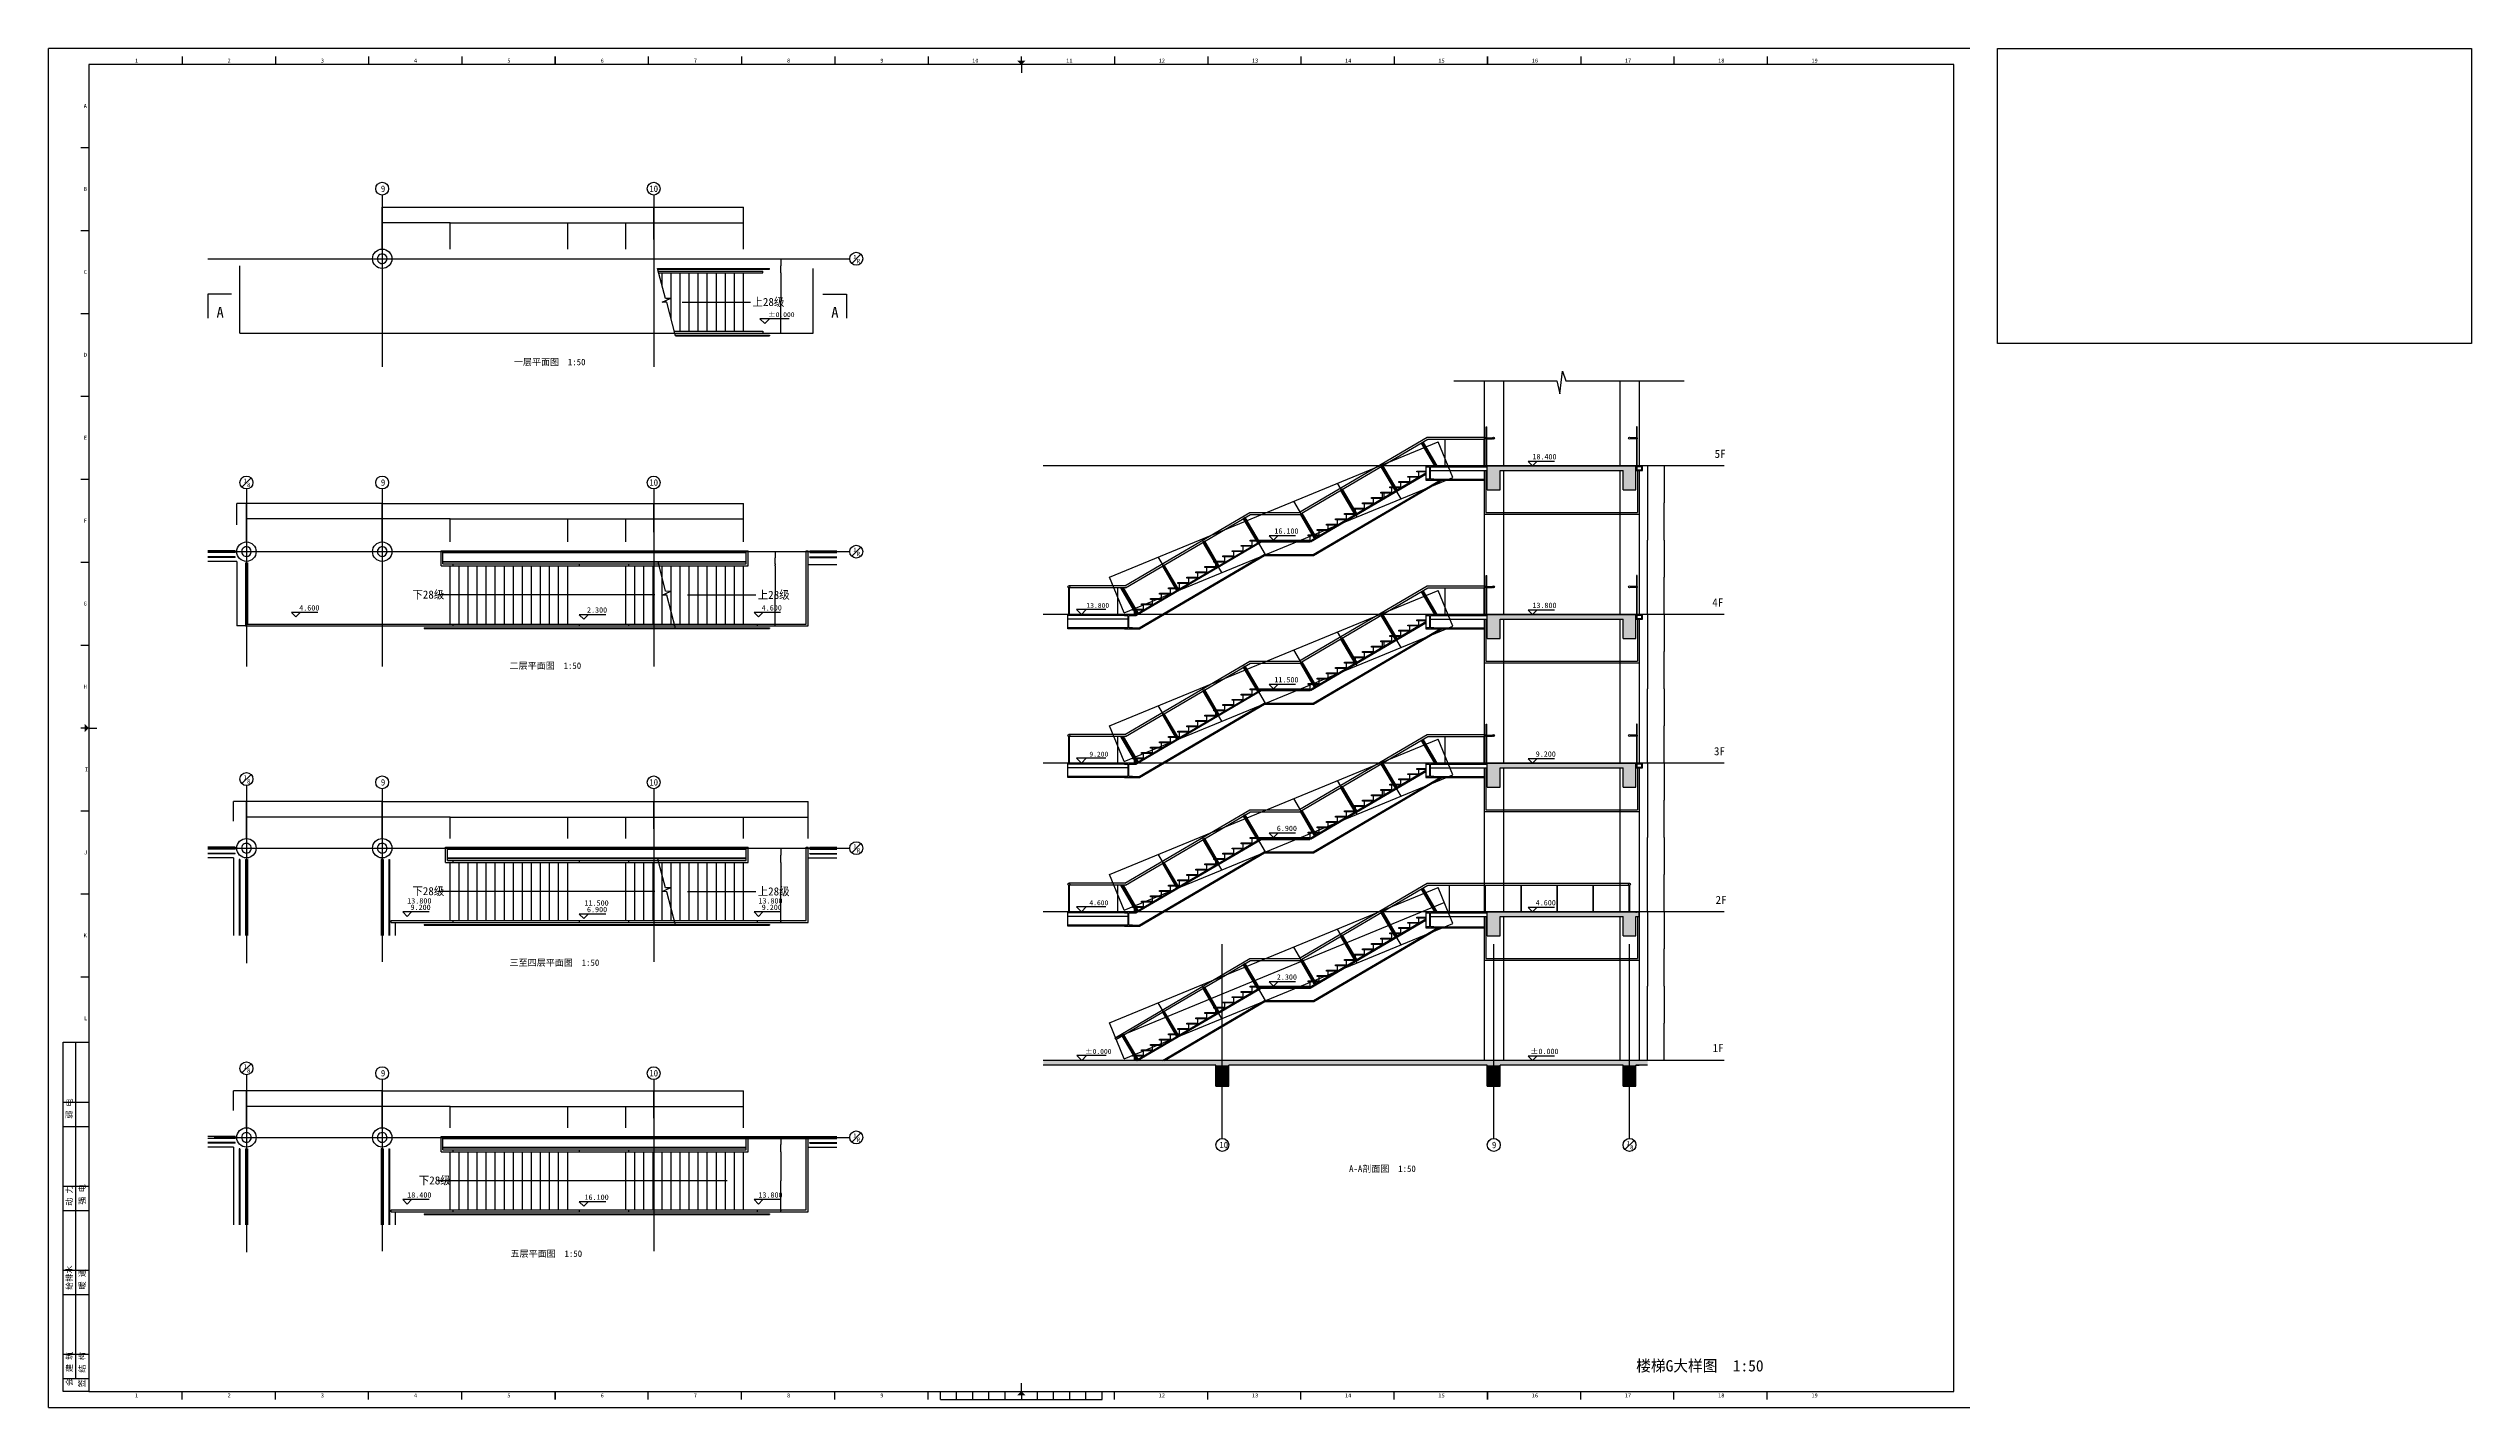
# Model space of a CAD drawing. Header units: metres. Extents: x 69328 to 144301, y -155016 to -112966.
import ezdxf

# ---------------------------------------------------------------- set-up
doc = ezdxf.new("R2010")
doc.units = ezdxf.units.M
for name, color, linetype in [('AXIS', 8, 'Continuous'), ('COL-S', 250, 'Continuous'), ('COLUMN', 1, 'Continuous'), ('D-TEXT', 3, 'Continuous'), ('DIM', 3, 'Continuous'), ('FACE', 7, 'Continuous'), ('JG', 1, 'Continuous'), ('LINE', 7, 'Continuous'), ('PUB_DIM', 7, 'Continuous'), ('RAILING', 6, 'Continuous'), ('REDLINE', 192, 'Continuous'), ('STAIR1', 111, 'Continuous'), ('STEEL', 8, 'Continuous'), ('TEXT', 7, 'Continuous'), ('TK', 9, 'Continuous'), ('WOOD', 33, 'Continuous')]:
    doc.layers.add(name, color=color, linetype=linetype)
doc.dimstyles.get("Standard").update_dxf_attribs({"dimtxt": 2.5, "dimasz": 2.5, "dimexe": 1.25, "dimexo": 0.625, "dimtad": 1, "dimcen": 2.5, "dimazin": 3, "dimtfac": 1, "dimtmove": 0, "dimatfit": 3})

# ---------------------------------------------------------------- blocks, each defined once
blk = doc.blocks.new('C-TAJIAOBAN')
at = {"linetype": 'BYBLOCK'}
blk.add_line((165, 15), (-165, 15), dxfattribs=at)
blk.add_lwpolyline([(-165, 30), (165, 30), (165, 0), (-165, 0)], close=True, dxfattribs=at)
blk = doc.blocks.new('*D1')
for p, q in [((79654.27, -118872.9), (79654.27, -117879.58)), ((79654.52, -117879.58), (83852.27, -117879.58)), ((83856.27, -117879.58), (88054.02, -117879.58)), ((88054.27, -118872.9), (88054.27, -117879.58))]:
    blk.add_line(p, q)
at = {"layer": 'Defpoints'}
for p in [(79654.27, -117879.58), (79654.27, -118872.9), (88054.27, -118872.9)]:
    blk.add_point(p, dxfattribs=at)
at = {"layer": 'DIM', "insert": (83854.27, -117879.58), "char_height": 1, "attachment_point": 5}
blk.add_mtext('8400', dxfattribs=at)
blk = doc.blocks.new('*D2')
for p, q in [((88054.27, -118872.9), (88054.27, -117879.58)), ((88054.52, -117879.58), (89442.27, -117879.58)), ((89446.27, -117879.58), (90834.02, -117879.58)), ((90834.27, -118872.9), (90834.27, -117879.58))]:
    blk.add_line(p, q)
at = {"layer": 'Defpoints'}
for p in [(88054.27, -117879.58), (88054.27, -118872.9), (90834.27, -118872.9)]:
    blk.add_point(p, dxfattribs=at)
at = {"layer": 'DIM', "insert": (89444.27, -117879.58), "char_height": 1, "attachment_point": 5}
blk.add_mtext('2780', dxfattribs=at)
blk = doc.blocks.new('*D3')
for p, q in [((81754.27, -119172.9), (81754.27, -118362.71)), ((81754.52, -118362.71), (83568.77, -118362.71)), ((83579.77, -118362.71), (85394.02, -118362.71)), ((85394.27, -119172.9), (85394.27, -118362.71))]:
    blk.add_line(p, q)
at = {"layer": 'Defpoints'}
for p in [(81754.27, -118362.71), (81754.27, -119172.9), (85394.27, -119172.9)]:
    blk.add_point(p, dxfattribs=at)
at = {"layer": 'DIM', "insert": (83574.27, -118362.71), "char_height": 1, "attachment_point": 5}
blk.add_mtext('280X13=3640', dxfattribs=at)
blk = doc.blocks.new('*D4')
for p, q in [((85394.27, -119172.9), (85394.27, -118362.71)), ((85394.52, -118362.71), (86292.27, -118362.71)), ((86296.27, -118362.71), (87194.02, -118362.71)), ((87194.27, -119172.9), (87194.27, -118362.71))]:
    blk.add_line(p, q)
at = {"layer": 'Defpoints'}
for p in [(85394.27, -118362.71), (85394.27, -119172.9), (87194.27, -119172.9)]:
    blk.add_point(p, dxfattribs=at)
at = {"layer": 'DIM', "insert": (86294.27, -118362.71), "char_height": 1, "attachment_point": 5}
blk.add_mtext('1800', dxfattribs=at)
blk = doc.blocks.new('*D5')
for p, q in [((87194.27, -119172.9), (87194.27, -118362.71)), ((87194.52, -118362.71), (89008.77, -118362.71)), ((89019.77, -118362.71), (90834.02, -118362.71)), ((90834.27, -119172.9), (90834.27, -118362.71))]:
    blk.add_line(p, q)
at = {"layer": 'Defpoints'}
for p in [(87194.27, -118362.71), (87194.27, -119172.9), (90834.27, -119172.9)]:
    blk.add_point(p, dxfattribs=at)
at = {"layer": 'DIM', "insert": (89014.27, -118362.71), "char_height": 1, "attachment_point": 5}
blk.add_mtext('280X13=3640', dxfattribs=at)
blk = doc.blocks.new('*D6')
for p, q in [((80702.27, -118362.71), (79654.02, -118362.71)), ((79654.27, -119172.9), (79654.27, -118362.71)), ((81754.52, -118362.71), (80706.27, -118362.71)), ((81754.27, -119172.9), (81754.27, -118362.71))]:
    blk.add_line(p, q)
at = {"layer": 'Defpoints'}
for p in [(81754.27, -118362.71), (79654.27, -119172.9), (81754.27, -119172.9)]:
    blk.add_point(p, dxfattribs=at)
at = {"layer": 'DIM', "insert": (80704.27, -118362.71), "char_height": 1, "attachment_point": 5}
blk.add_mtext('2100', dxfattribs=at)
blk = doc.blocks.new('*D7')
for p, q in [((91983.07, -119692.9), (91982.82, -119692.9)), ((91983.32, -119472.9), (91983.32, -119692.9)), ((91983.32, -119912.9), (91983.32, -119692.9)), ((91983.32, -119692.9), (91983.32, -119692.9)), ((91983.57, -119692.9), (91983.82, -119692.9))]:
    blk.add_line(p, q)
at = {"layer": 'Defpoints'}
for p in [(91983.32, -119472.9), (91983.32, -119692.9), (91983.32, -119912.9)]:
    blk.add_point(p, dxfattribs=at)
at = {"layer": 'DIM', "insert": (91983.32, -119691.775), "char_height": 1, "attachment_point": 5}
blk.add_mtext('0', dxfattribs=at)
blk = doc.blocks.new('*D8')
for p, q in [((91983.32, -119912.9), (91983.32, -120812.9)), ((91983.07, -120812.9), (91982.82, -120812.9)), ((91983.32, -121712.9), (91983.32, -120812.9)), ((91983.32, -120812.9), (91983.32, -120812.9)), ((91983.57, -120812.9), (91983.82, -120812.9))]:
    blk.add_line(p, q)
at = {"layer": 'Defpoints'}
for p in [(91983.32, -119912.9), (91983.32, -120812.9), (91983.32, -121712.9)]:
    blk.add_point(p, dxfattribs=at)
at = {"layer": 'DIM', "insert": (91983.32, -120811.775), "char_height": 1, "attachment_point": 5}
blk.add_mtext('0', dxfattribs=at)
blk = doc.blocks.new('*D9')
for p, q in [((91983.07, -121642.9), (91982.82, -121642.9)), ((91983.32, -121712.9), (91983.32, -121642.9)), ((91983.32, -121772.9), (91983.32, -121642.9)), ((91983.32, -121642.9), (91983.32, -121642.9)), ((91983.57, -121642.9), (91983.82, -121642.9))]:
    blk.add_line(p, q)
at = {"layer": 'Defpoints'}
for p in [(91983.32, -121642.9), (91983.32, -121712.9), (91983.32, -121772.9)]:
    blk.add_point(p, dxfattribs=at)
at = {"layer": 'DIM', "insert": (91983.32, -121641.775), "char_height": 1, "attachment_point": 5}
blk.add_mtext('0', dxfattribs=at)
blk = doc.blocks.new('*D10')
for p, q in [((79654.27, -127934.44), (79654.27, -127041.11)), ((79654.52, -127041.11), (83852.27, -127041.11)), ((83856.27, -127041.11), (88054.02, -127041.11)), ((88054.27, -127934.44), (88054.27, -127041.11))]:
    blk.add_line(p, q)
at = {"layer": 'Defpoints'}
for p in [(79654.27, -127041.11), (79654.27, -127934.44), (88054.27, -127934.44)]:
    blk.add_point(p, dxfattribs=at)
at = {"layer": 'DIM', "insert": (83854.27, -127041.11), "char_height": 1, "attachment_point": 5}
blk.add_mtext('8400', dxfattribs=at)
blk = doc.blocks.new('*D11')
for p, q in [((88054.27, -127934.44), (88054.27, -127041.11)), ((88054.52, -127041.11), (89442.27, -127041.11)), ((89446.27, -127041.11), (90834.02, -127041.11)), ((90834.27, -127934.44), (90834.27, -127041.11))]:
    blk.add_line(p, q)
at = {"layer": 'Defpoints'}
for p in [(88054.27, -127041.11), (88054.27, -127934.44), (90834.27, -127934.44)]:
    blk.add_point(p, dxfattribs=at)
at = {"layer": 'DIM', "insert": (89444.27, -127041.11), "char_height": 1, "attachment_point": 5}
blk.add_mtext('2780', dxfattribs=at)
blk = doc.blocks.new('*D12')
for p, q in [((81754.27, -128234.44), (81754.27, -127524.25)), ((81754.52, -127524.25), (83568.77, -127524.25)), ((83579.77, -127524.25), (85394.02, -127524.25)), ((85394.27, -128234.44), (85394.27, -127524.25))]:
    blk.add_line(p, q)
at = {"layer": 'Defpoints'}
for p in [(81754.27, -127524.25), (81754.27, -128234.44), (85394.27, -128234.44)]:
    blk.add_point(p, dxfattribs=at)
at = {"layer": 'DIM', "insert": (83574.27, -127524.25), "char_height": 1, "attachment_point": 5}
blk.add_mtext('280X13=3640', dxfattribs=at)
blk = doc.blocks.new('*D13')
for p, q in [((85394.27, -128234.44), (85394.27, -127524.25)), ((85394.52, -127524.25), (86292.27, -127524.25)), ((86296.27, -127524.25), (87194.02, -127524.25)), ((87194.27, -128234.44), (87194.27, -127524.25))]:
    blk.add_line(p, q)
at = {"layer": 'Defpoints'}
for p in [(85394.27, -127524.25), (85394.27, -128234.44), (87194.27, -128234.44)]:
    blk.add_point(p, dxfattribs=at)
at = {"layer": 'DIM', "insert": (86294.27, -127524.25), "char_height": 1, "attachment_point": 5}
blk.add_mtext('1800', dxfattribs=at)
blk = doc.blocks.new('*D14')
for p, q in [((87194.27, -128234.44), (87194.27, -127524.25)), ((87194.52, -127524.25), (89008.77, -127524.25)), ((89019.77, -127524.25), (90834.02, -127524.25)), ((90834.27, -128234.44), (90834.27, -127524.25))]:
    blk.add_line(p, q)
at = {"layer": 'Defpoints'}
for p in [(87194.27, -127524.25), (87194.27, -128234.44), (90834.27, -128234.44)]:
    blk.add_point(p, dxfattribs=at)
at = {"layer": 'DIM', "insert": (89014.27, -127524.25), "char_height": 1, "attachment_point": 5}
blk.add_mtext('280X13=3640', dxfattribs=at)
blk = doc.blocks.new('*D15')
for p, q in [((80702.27, -127524.25), (79654.02, -127524.25)), ((79654.27, -128234.44), (79654.27, -127524.25)), ((81754.52, -127524.25), (80706.27, -127524.25)), ((81754.27, -128234.44), (81754.27, -127524.25))]:
    blk.add_line(p, q)
at = {"layer": 'Defpoints'}
for p in [(81754.27, -127524.25), (79654.27, -128234.44), (81754.27, -128234.44)]:
    blk.add_point(p, dxfattribs=at)
at = {"layer": 'DIM', "insert": (80704.27, -127524.25), "char_height": 1, "attachment_point": 5}
blk.add_mtext('2100', dxfattribs=at)
blk = doc.blocks.new('*D16')
for p, q in [((91814.81, -128724.44), (91814.56, -128724.44)), ((91815.06, -128534.44), (91815.06, -128724.44)), ((91815.06, -128914.44), (91815.06, -128724.44)), ((91815.06, -128724.44), (91815.06, -128724.44)), ((91815.31, -128724.44), (91815.56, -128724.44))]:
    blk.add_line(p, q)
at = {"layer": 'Defpoints'}
for p in [(91815.06, -128534.44), (91815.06, -128724.44), (91815.06, -128914.44)]:
    blk.add_point(p, dxfattribs=at)
at = {"layer": 'DIM', "insert": (91815.06, -128723.315), "char_height": 1, "attachment_point": 5}
blk.add_mtext('0', dxfattribs=at)
blk = doc.blocks.new('*D17')
for p, q in [((91815.06, -128974.44), (91815.06, -129874.44)), ((91814.81, -129874.44), (91814.56, -129874.44)), ((91815.06, -130774.44), (91815.06, -129874.44)), ((91815.06, -129874.44), (91815.06, -129874.44)), ((91815.31, -129874.44), (91815.56, -129874.44))]:
    blk.add_line(p, q)
at = {"layer": 'Defpoints'}
for p in [(91815.06, -128974.44), (91815.06, -129874.44), (91815.06, -130774.44)]:
    blk.add_point(p, dxfattribs=at)
at = {"layer": 'DIM', "insert": (91815.06, -129873.315), "char_height": 1, "attachment_point": 5}
blk.add_mtext('0', dxfattribs=at)
blk = doc.blocks.new('*D18')
for p, q in [((91814.81, -130704.44), (91814.56, -130704.44)), ((91815.06, -130774.44), (91815.06, -130704.44)), ((91815.06, -130834.44), (91815.06, -130704.44)), ((91815.06, -130704.44), (91815.06, -130704.44)), ((91815.31, -130704.44), (91815.56, -130704.44))]:
    blk.add_line(p, q)
at = {"layer": 'Defpoints'}
for p in [(91815.06, -130704.44), (91815.06, -130774.44), (91815.06, -130834.44)]:
    blk.add_point(p, dxfattribs=at)
at = {"layer": 'DIM', "insert": (91815.06, -130703.315), "char_height": 1, "attachment_point": 5}
blk.add_mtext('0', dxfattribs=at)
blk = doc.blocks.new('*D19')
for p, q in [((91814.81, -128944.44), (91814.56, -128944.44)), ((91815.06, -128914.44), (91815.06, -128944.44)), ((91815.06, -128974.44), (91815.06, -128944.44)), ((91815.06, -128944.44), (91815.06, -128944.44)), ((91815.31, -128944.44), (91815.56, -128944.44))]:
    blk.add_line(p, q)
at = {"layer": 'Defpoints'}
for p in [(91815.06, -128914.44), (91815.06, -128944.44), (91815.06, -128974.44)]:
    blk.add_point(p, dxfattribs=at)
at = {"layer": 'DIM', "insert": (91815.06, -128943.315), "char_height": 1, "attachment_point": 5}
blk.add_mtext('0', dxfattribs=at)
blk = doc.blocks.new('*D20')
for p, q in [((77552.27, -127524.25), (75454.02, -127524.25)), ((75454.27, -128234.44), (75454.27, -127524.25)), ((79654.52, -127524.25), (77556.27, -127524.25)), ((79654.27, -128234.44), (79654.27, -127524.25))]:
    blk.add_line(p, q)
at = {"layer": 'Defpoints'}
for p in [(79654.27, -127524.25), (75454.27, -128234.44), (79654.27, -128234.44)]:
    blk.add_point(p, dxfattribs=at)
at = {"layer": 'DIM', "insert": (77554.27, -127524.25), "char_height": 1, "attachment_point": 5}
blk.add_mtext('4200', dxfattribs=at)
blk = doc.blocks.new('*D21')
for p, q in [((77552.27, -127041.11), (75454.02, -127041.11)), ((75454.27, -127701.3), (75454.27, -127041.11)), ((79654.52, -127041.11), (77556.27, -127041.11)), ((79654.27, -127701.3), (79654.27, -127041.11))]:
    blk.add_line(p, q)
at = {"layer": 'Defpoints'}
for p in [(79654.27, -127041.11), (75454.27, -127701.3), (79654.27, -127701.3)]:
    blk.add_point(p, dxfattribs=at)
at = {"layer": 'DIM', "insert": (77554.27, -127041.11), "char_height": 1, "attachment_point": 5}
blk.add_mtext('4200', dxfattribs=at)
blk = doc.blocks.new('*D22')
for p, q in [((75302.77, -127041.11), (75154.02, -127041.11)), ((75154.27, -127701.3), (75154.27, -127041.11)), ((75454.52, -127041.11), (75305.77, -127041.11)), ((75454.27, -127701.3), (75454.27, -127041.11))]:
    blk.add_line(p, q)
at = {"layer": 'Defpoints'}
for p in [(75454.27, -127041.11), (75154.27, -127701.3), (75454.27, -127701.3)]:
    blk.add_point(p, dxfattribs=at)
at = {"layer": 'DIM', "insert": (75304.27, -127041.11), "char_height": 1, "attachment_point": 5}
blk.add_mtext('300', dxfattribs=at)
blk = doc.blocks.new('*D23')
for p, q in [((79654.27, -137109.46), (79654.27, -136266.13)), ((79654.52, -136266.13), (83852.27, -136266.13)), ((83856.27, -136266.13), (88054.02, -136266.13)), ((88054.27, -137109.46), (88054.27, -136266.13))]:
    blk.add_line(p, q)
at = {"layer": 'Defpoints'}
for p in [(79654.27, -136266.13), (79654.27, -137109.46), (88054.27, -137109.46)]:
    blk.add_point(p, dxfattribs=at)
at = {"layer": 'DIM', "insert": (83854.27, -136266.13), "char_height": 1, "attachment_point": 5}
blk.add_mtext('8400', dxfattribs=at)
blk = doc.blocks.new('*D24')
for p, q in [((88054.27, -137109.46), (88054.27, -136266.13)), ((88054.52, -136266.13), (90442.27, -136266.13)), ((90446.27, -136266.13), (92834.02, -136266.13)), ((92834.27, -137109.46), (92834.27, -136266.13))]:
    blk.add_line(p, q)
at = {"layer": 'Defpoints'}
for p in [(88054.27, -136266.13), (88054.27, -137109.46), (92834.27, -137109.46)]:
    blk.add_point(p, dxfattribs=at)
at = {"layer": 'DIM', "insert": (90444.27, -136266.13), "char_height": 1, "attachment_point": 5}
blk.add_mtext('4780', dxfattribs=at)
blk = doc.blocks.new('*D25')
for p, q in [((81754.27, -137409.46), (81754.27, -136749.27)), ((81754.52, -136749.27), (83568.77, -136749.27)), ((83579.77, -136749.27), (85394.02, -136749.27)), ((85394.27, -137409.46), (85394.27, -136749.27))]:
    blk.add_line(p, q)
at = {"layer": 'Defpoints'}
for p in [(81754.27, -136749.27), (81754.27, -137409.46), (85394.27, -137409.46)]:
    blk.add_point(p, dxfattribs=at)
at = {"layer": 'DIM', "insert": (83574.27, -136749.27), "char_height": 1, "attachment_point": 5}
blk.add_mtext('280X13=3640', dxfattribs=at)
blk = doc.blocks.new('*D26')
for p, q in [((85394.27, -137409.46), (85394.27, -136749.27)), ((85394.52, -136749.27), (86292.27, -136749.27)), ((86296.27, -136749.27), (87194.02, -136749.27)), ((87194.27, -137409.46), (87194.27, -136749.27))]:
    blk.add_line(p, q)
at = {"layer": 'Defpoints'}
for p in [(85394.27, -136749.27), (85394.27, -137409.46), (87194.27, -137409.46)]:
    blk.add_point(p, dxfattribs=at)
at = {"layer": 'DIM', "insert": (86294.27, -136749.27), "char_height": 1, "attachment_point": 5}
blk.add_mtext('1800', dxfattribs=at)
blk = doc.blocks.new('*D27')
for p, q in [((87194.27, -137409.46), (87194.27, -136749.27)), ((87194.52, -136749.27), (89008.77, -136749.27)), ((89019.77, -136749.27), (90834.02, -136749.27)), ((90834.27, -137409.46), (90834.27, -136749.27))]:
    blk.add_line(p, q)
at = {"layer": 'Defpoints'}
for p in [(87194.27, -136749.27), (87194.27, -137409.46), (90834.27, -137409.46)]:
    blk.add_point(p, dxfattribs=at)
at = {"layer": 'DIM', "insert": (89014.27, -136749.27), "char_height": 1, "attachment_point": 5}
blk.add_mtext('280X13=3640', dxfattribs=at)
blk = doc.blocks.new('*D28')
for p, q in [((80702.27, -136749.27), (79654.02, -136749.27)), ((79654.27, -137409.46), (79654.27, -136749.27)), ((81754.52, -136749.27), (80706.27, -136749.27)), ((81754.27, -137409.46), (81754.27, -136749.27))]:
    blk.add_line(p, q)
at = {"layer": 'Defpoints'}
for p in [(81754.27, -136749.27), (79654.27, -137409.46), (81754.27, -137409.46)]:
    blk.add_point(p, dxfattribs=at)
at = {"layer": 'DIM', "insert": (80704.27, -136749.27), "char_height": 1, "attachment_point": 5}
blk.add_mtext('2100', dxfattribs=at)
blk = doc.blocks.new('*D29')
for p, q in [((91983.07, -137929.46), (91982.82, -137929.46)), ((91983.32, -137709.46), (91983.32, -137929.46)), ((91983.32, -138149.46), (91983.32, -137929.46)), ((91983.32, -137929.46), (91983.32, -137929.46)), ((91983.57, -137929.46), (91983.82, -137929.46))]:
    blk.add_line(p, q)
at = {"layer": 'Defpoints'}
for p in [(91983.32, -137709.46), (91983.32, -137929.46), (91983.32, -138149.46)]:
    blk.add_point(p, dxfattribs=at)
at = {"layer": 'DIM', "insert": (91983.32, -137928.335), "char_height": 1, "attachment_point": 5}
blk.add_mtext('0', dxfattribs=at)
blk = doc.blocks.new('*D30')
for p, q in [((91983.32, -138149.46), (91983.32, -139049.46)), ((91983.07, -139049.46), (91982.82, -139049.46)), ((91983.32, -139949.46), (91983.32, -139049.46)), ((91983.32, -139049.46), (91983.32, -139049.46)), ((91983.57, -139049.46), (91983.82, -139049.46))]:
    blk.add_line(p, q)
at = {"layer": 'Defpoints'}
for p in [(91983.32, -138149.46), (91983.32, -139049.46), (91983.32, -139949.46)]:
    blk.add_point(p, dxfattribs=at)
at = {"layer": 'DIM', "insert": (91983.32, -139048.335), "char_height": 1, "attachment_point": 5}
blk.add_mtext('0', dxfattribs=at)
blk = doc.blocks.new('*D31')
for p, q in [((91983.07, -139979.46), (91982.82, -139979.46)), ((91983.32, -139949.46), (91983.32, -139979.46)), ((91983.32, -140009.46), (91983.32, -139979.46)), ((91983.32, -139979.46), (91983.32, -139979.46)), ((91983.57, -139979.46), (91983.82, -139979.46))]:
    blk.add_line(p, q)
at = {"layer": 'Defpoints'}
for p in [(91983.32, -139949.46), (91983.32, -139979.46), (91983.32, -140009.46)]:
    blk.add_point(p, dxfattribs=at)
at = {"layer": 'DIM', "insert": (91983.32, -139978.335), "char_height": 1, "attachment_point": 5}
blk.add_mtext('0', dxfattribs=at)
blk = doc.blocks.new('*D32')
for p, q in [((79654.27, -146059.9), (79654.27, -145216.57)), ((79654.52, -145216.57), (83852.27, -145216.57)), ((83856.27, -145216.57), (88054.02, -145216.57)), ((88054.27, -146059.9), (88054.27, -145216.57))]:
    blk.add_line(p, q)
at = {"layer": 'Defpoints'}
for p in [(79654.27, -145216.57), (79654.27, -146059.9), (88054.27, -146059.9)]:
    blk.add_point(p, dxfattribs=at)
at = {"layer": 'DIM', "insert": (83854.27, -145216.57), "char_height": 1, "attachment_point": 5}
blk.add_mtext('8400', dxfattribs=at)
blk = doc.blocks.new('*D33')
for p, q in [((88054.27, -146059.9), (88054.27, -145216.57)), ((88054.52, -145216.57), (89442.27, -145216.57)), ((89446.27, -145216.57), (90834.02, -145216.57)), ((90834.27, -146059.9), (90834.27, -145216.57))]:
    blk.add_line(p, q)
at = {"layer": 'Defpoints'}
for p in [(88054.27, -145216.57), (88054.27, -146059.9), (90834.27, -146059.9)]:
    blk.add_point(p, dxfattribs=at)
at = {"layer": 'DIM', "insert": (89444.27, -145216.57), "char_height": 1, "attachment_point": 5}
blk.add_mtext('2780', dxfattribs=at)
blk = doc.blocks.new('*D34')
for p, q in [((81754.27, -146359.9), (81754.27, -145699.71)), ((81754.52, -145699.71), (83568.77, -145699.71)), ((83579.77, -145699.71), (85394.02, -145699.71)), ((85394.27, -146359.9), (85394.27, -145699.71))]:
    blk.add_line(p, q)
at = {"layer": 'Defpoints'}
for p in [(81754.27, -145699.71), (81754.27, -146359.9), (85394.27, -146359.9)]:
    blk.add_point(p, dxfattribs=at)
at = {"layer": 'DIM', "insert": (83574.27, -145699.71), "char_height": 1, "attachment_point": 5}
blk.add_mtext('280X13=3640', dxfattribs=at)
blk = doc.blocks.new('*D35')
for p, q in [((85394.27, -146359.9), (85394.27, -145699.71)), ((85394.52, -145699.71), (86292.27, -145699.71)), ((86296.27, -145699.71), (87194.02, -145699.71)), ((87194.27, -146359.9), (87194.27, -145699.71))]:
    blk.add_line(p, q)
at = {"layer": 'Defpoints'}
for p in [(85394.27, -145699.71), (85394.27, -146359.9), (87194.27, -146359.9)]:
    blk.add_point(p, dxfattribs=at)
at = {"layer": 'DIM', "insert": (86294.27, -145699.71), "char_height": 1, "attachment_point": 5}
blk.add_mtext('1800', dxfattribs=at)
blk = doc.blocks.new('*D36')
for p, q in [((87194.27, -146359.9), (87194.27, -145699.71)), ((87194.52, -145699.71), (89008.77, -145699.71)), ((89019.77, -145699.71), (90834.02, -145699.71)), ((90834.27, -146359.9), (90834.27, -145699.71))]:
    blk.add_line(p, q)
at = {"layer": 'Defpoints'}
for p in [(87194.27, -145699.71), (87194.27, -146359.9), (90834.27, -146359.9)]:
    blk.add_point(p, dxfattribs=at)
at = {"layer": 'DIM', "insert": (89014.27, -145699.71), "char_height": 1, "attachment_point": 5}
blk.add_mtext('280X13=3640', dxfattribs=at)
blk = doc.blocks.new('*D37')
for p, q in [((80702.27, -145699.71), (79654.02, -145699.71)), ((79654.27, -146359.9), (79654.27, -145699.71)), ((81754.52, -145699.71), (80706.27, -145699.71)), ((81754.27, -146359.9), (81754.27, -145699.71))]:
    blk.add_line(p, q)
at = {"layer": 'Defpoints'}
for p in [(81754.27, -145699.71), (79654.27, -146359.9), (81754.27, -146359.9)]:
    blk.add_point(p, dxfattribs=at)
at = {"layer": 'DIM', "insert": (80704.27, -145699.71), "char_height": 1, "attachment_point": 5}
blk.add_mtext('2100', dxfattribs=at)
blk = doc.blocks.new('*D38')
for p, q in [((91983.07, -146879.9), (91982.82, -146879.9)), ((91983.32, -146659.9), (91983.32, -146879.9)), ((91983.32, -147099.9), (91983.32, -146879.9)), ((91983.32, -146879.9), (91983.32, -146879.9)), ((91983.57, -146879.9), (91983.82, -146879.9))]:
    blk.add_line(p, q)
at = {"layer": 'Defpoints'}
for p in [(91983.32, -146659.9), (91983.32, -146879.9), (91983.32, -147099.9)]:
    blk.add_point(p, dxfattribs=at)
at = {"layer": 'DIM', "insert": (91983.32, -146878.775), "char_height": 1, "attachment_point": 5}
blk.add_mtext('0', dxfattribs=at)
blk = doc.blocks.new('*D39')
for p, q in [((91983.32, -147099.9), (91983.32, -147999.9)), ((91983.07, -147999.9), (91982.82, -147999.9)), ((91983.32, -148899.9), (91983.32, -147999.9)), ((91983.32, -147999.9), (91983.32, -147999.9)), ((91983.57, -147999.9), (91983.82, -147999.9))]:
    blk.add_line(p, q)
at = {"layer": 'Defpoints'}
for p in [(91983.32, -147099.9), (91983.32, -147999.9), (91983.32, -148899.9)]:
    blk.add_point(p, dxfattribs=at)
at = {"layer": 'DIM', "insert": (91983.32, -147998.775), "char_height": 1, "attachment_point": 5}
blk.add_mtext('0', dxfattribs=at)
blk = doc.blocks.new('*D40')
for p, q in [((91983.07, -148929.9), (91982.82, -148929.9)), ((91983.32, -148899.9), (91983.32, -148929.9)), ((91983.32, -148959.9), (91983.32, -148929.9)), ((91983.32, -148929.9), (91983.32, -148929.9)), ((91983.57, -148929.9), (91983.82, -148929.9))]:
    blk.add_line(p, q)
at = {"layer": 'Defpoints'}
for p in [(91983.32, -148899.9), (91983.32, -148929.9), (91983.32, -148959.9)]:
    blk.add_point(p, dxfattribs=at)
at = {"layer": 'DIM', "insert": (91983.32, -148928.775), "char_height": 1, "attachment_point": 5}
blk.add_mtext('0', dxfattribs=at)
blk = doc.blocks.new('*D41')
for p, q in [((118804.88, -139675.9), (118804.88, -141975.9)), ((118804.63, -141975.9), (118804.38, -141975.9)), ((118804.88, -144275.9), (118804.88, -141975.9)), ((118804.88, -141975.9), (118804.88, -141975.9)), ((118805.13, -141975.9), (118805.38, -141975.9))]:
    blk.add_line(p, q)
at = {"layer": 'Defpoints'}
for p in [(118804.88, -139675.9), (118804.88, -141975.9), (118804.88, -144275.9)]:
    blk.add_point(p, dxfattribs=at)
at = {"layer": 'DIM', "insert": (118804.88, -141974.775), "char_height": 1, "attachment_point": 5}
blk.add_mtext('0', dxfattribs=at)
blk = doc.blocks.new('*D42')
for p, q in [((118804.88, -135075.9), (118804.88, -137375.9)), ((118804.63, -137375.9), (118804.38, -137375.9)), ((118804.88, -139675.9), (118804.88, -137375.9)), ((118804.88, -137375.9), (118804.88, -137375.9)), ((118805.13, -137375.9), (118805.38, -137375.9))]:
    blk.add_line(p, q)
at = {"layer": 'Defpoints'}
for p in [(118804.88, -135075.9), (118804.88, -137375.9), (118804.88, -139675.9)]:
    blk.add_point(p, dxfattribs=at)
at = {"layer": 'DIM', "insert": (118804.88, -137374.775), "char_height": 1, "attachment_point": 5}
blk.add_mtext('0', dxfattribs=at)
blk = doc.blocks.new('*D43')
for p, q in [((118804.88, -130475.9), (118804.88, -132775.9)), ((118804.63, -132775.9), (118804.38, -132775.9)), ((118804.88, -135075.9), (118804.88, -132775.9)), ((118804.88, -132775.9), (118804.88, -132775.9)), ((118805.13, -132775.9), (118805.38, -132775.9))]:
    blk.add_line(p, q)
at = {"layer": 'Defpoints'}
for p in [(118804.88, -130475.9), (118804.88, -132775.9), (118804.88, -135075.9)]:
    blk.add_point(p, dxfattribs=at)
at = {"layer": 'DIM', "insert": (118804.88, -132774.775), "char_height": 1, "attachment_point": 5}
blk.add_mtext('0', dxfattribs=at)
blk = doc.blocks.new('*D44')
for p, q in [((118804.88, -125875.9), (118804.88, -128175.9)), ((118804.63, -128175.9), (118804.38, -128175.9)), ((118804.88, -130475.9), (118804.88, -128175.9)), ((118804.88, -128175.9), (118804.88, -128175.9)), ((118805.13, -128175.9), (118805.38, -128175.9))]:
    blk.add_line(p, q)
at = {"layer": 'Defpoints'}
for p in [(118804.88, -125875.9), (118804.88, -128175.9), (118804.88, -130475.9)]:
    blk.add_point(p, dxfattribs=at)
at = {"layer": 'DIM', "insert": (118804.88, -128174.775), "char_height": 1, "attachment_point": 5}
blk.add_mtext('0', dxfattribs=at)
blk = doc.blocks.new('*D45')
for p, q in [((119325.11, -125875.4), (119325.11, -127025.4)), ((119324.86, -127025.4), (119324.61, -127025.4)), ((119325.11, -128175.4), (119325.11, -127025.4)), ((119325.11, -127025.4), (119325.11, -127025.4)), ((119325.36, -127025.4), (119325.61, -127025.4))]:
    blk.add_line(p, q)
at = {"layer": 'Defpoints'}
for p in [(119325.11, -125875.4), (119325.11, -127025.4), (119325.11, -128175.4)]:
    blk.add_point(p, dxfattribs=at)
at = {"layer": 'DIM', "insert": (119325.11, -127024.275), "char_height": 1, "attachment_point": 5}
blk.add_mtext('164.3X14=0', dxfattribs=at)
blk = doc.blocks.new('*D46')
for p, q in [((119325.11, -128175.4), (119325.11, -129325.4)), ((119324.86, -129325.4), (119324.61, -129325.4)), ((119325.11, -130475.4), (119325.11, -129325.4)), ((119325.11, -129325.4), (119325.11, -129325.4)), ((119325.36, -129325.4), (119325.61, -129325.4))]:
    blk.add_line(p, q)
at = {"layer": 'Defpoints'}
for p in [(119325.11, -128175.4), (119325.11, -129325.4), (119325.11, -130475.4)]:
    blk.add_point(p, dxfattribs=at)
at = {"layer": 'DIM', "insert": (119325.11, -129324.275), "char_height": 1, "attachment_point": 5}
blk.add_mtext('164.3X14=0', dxfattribs=at)
blk = doc.blocks.new('*D47')
for p, q in [((119325.11, -130475.4), (119325.11, -131625.4)), ((119324.86, -131625.4), (119324.61, -131625.4)), ((119325.11, -132775.4), (119325.11, -131625.4)), ((119325.11, -131625.4), (119325.11, -131625.4)), ((119325.36, -131625.4), (119325.61, -131625.4))]:
    blk.add_line(p, q)
at = {"layer": 'Defpoints'}
for p in [(119325.11, -130475.4), (119325.11, -131625.4), (119325.11, -132775.4)]:
    blk.add_point(p, dxfattribs=at)
at = {"layer": 'DIM', "insert": (119325.11, -131624.275), "char_height": 1, "attachment_point": 5}
blk.add_mtext('164.3X14=0', dxfattribs=at)
blk = doc.blocks.new('*D48')
for p, q in [((119325.11, -132775.4), (119325.11, -133925.4)), ((119324.86, -133925.4), (119324.61, -133925.4)), ((119325.11, -135075.4), (119325.11, -133925.4)), ((119325.11, -133925.4), (119325.11, -133925.4)), ((119325.36, -133925.4), (119325.61, -133925.4))]:
    blk.add_line(p, q)
at = {"layer": 'Defpoints'}
for p in [(119325.11, -132775.4), (119325.11, -133925.4), (119325.11, -135075.4)]:
    blk.add_point(p, dxfattribs=at)
at = {"layer": 'DIM', "insert": (119325.11, -133924.275), "char_height": 1, "attachment_point": 5}
blk.add_mtext('164.3X14=0', dxfattribs=at)
blk = doc.blocks.new('*D49')
for p, q in [((119325.11, -135075.4), (119325.11, -136225.4)), ((119324.86, -136225.4), (119324.61, -136225.4)), ((119325.11, -137375.4), (119325.11, -136225.4)), ((119325.11, -136225.4), (119325.11, -136225.4)), ((119325.36, -136225.4), (119325.61, -136225.4))]:
    blk.add_line(p, q)
at = {"layer": 'Defpoints'}
for p in [(119325.11, -135075.4), (119325.11, -136225.4), (119325.11, -137375.4)]:
    blk.add_point(p, dxfattribs=at)
at = {"layer": 'DIM', "insert": (119325.11, -136224.275), "char_height": 1, "attachment_point": 5}
blk.add_mtext('164.3X14=0', dxfattribs=at)
blk = doc.blocks.new('*D50')
for p, q in [((119325.11, -137375.4), (119325.11, -138525.4)), ((119324.86, -138525.4), (119324.61, -138525.4)), ((119325.11, -139675.4), (119325.11, -138525.4)), ((119325.11, -138525.4), (119325.11, -138525.4)), ((119325.36, -138525.4), (119325.61, -138525.4))]:
    blk.add_line(p, q)
at = {"layer": 'Defpoints'}
for p in [(119325.11, -137375.4), (119325.11, -138525.4), (119325.11, -139675.4)]:
    blk.add_point(p, dxfattribs=at)
at = {"layer": 'DIM', "insert": (119325.11, -138524.275), "char_height": 1, "attachment_point": 5}
blk.add_mtext('164.3X14=0', dxfattribs=at)
blk = doc.blocks.new('*D51')
for p, q in [((119325.11, -139675.4), (119325.11, -140825.4)), ((119324.86, -140825.4), (119324.61, -140825.4)), ((119325.11, -141975.4), (119325.11, -140825.4)), ((119325.11, -140825.4), (119325.11, -140825.4)), ((119325.36, -140825.4), (119325.61, -140825.4))]:
    blk.add_line(p, q)
at = {"layer": 'Defpoints'}
for p in [(119325.11, -139675.4), (119325.11, -140825.4), (119325.11, -141975.4)]:
    blk.add_point(p, dxfattribs=at)
at = {"layer": 'DIM', "insert": (119325.11, -140824.275), "char_height": 1, "attachment_point": 5}
blk.add_mtext('164.3X14=0', dxfattribs=at)
blk = doc.blocks.new('*D52')
for p, q in [((119325.11, -141975.4), (119325.11, -143125.4)), ((119324.86, -143125.4), (119324.61, -143125.4)), ((119325.11, -144275.4), (119325.11, -143125.4)), ((119325.11, -143125.4), (119325.11, -143125.4)), ((119325.36, -143125.4), (119325.61, -143125.4))]:
    blk.add_line(p, q)
at = {"layer": 'Defpoints'}
for p in [(119325.11, -141975.4), (119325.11, -143125.4), (119325.11, -144275.4)]:
    blk.add_point(p, dxfattribs=at)
at = {"layer": 'DIM', "insert": (119325.11, -143124.275), "char_height": 1, "attachment_point": 5}
blk.add_mtext('164.3X14=0', dxfattribs=at)
blk = doc.blocks.new('*D53')
for p, q in [((77552.27, -136749.27), (75454.02, -136749.27)), ((75454.27, -137409.46), (75454.27, -136749.27)), ((79654.52, -136749.27), (77556.27, -136749.27)), ((79654.27, -137409.46), (79654.27, -136749.27))]:
    blk.add_line(p, q)
at = {"layer": 'Defpoints'}
for p in [(79654.27, -136749.27), (75454.27, -137409.46), (79654.27, -137409.46)]:
    blk.add_point(p, dxfattribs=at)
at = {"layer": 'DIM', "insert": (77554.27, -136749.27), "char_height": 1, "attachment_point": 5}
blk.add_mtext('4200', dxfattribs=at)
blk = doc.blocks.new('*D54')
for p, q in [((77552.27, -136266.13), (75454.02, -136266.13)), ((75454.27, -136876.32), (75454.27, -136266.13)), ((79654.52, -136266.13), (77556.27, -136266.13)), ((79654.27, -136876.32), (79654.27, -136266.13))]:
    blk.add_line(p, q)
at = {"layer": 'Defpoints'}
for p in [(79654.27, -136266.13), (75454.27, -136876.32), (79654.27, -136876.32)]:
    blk.add_point(p, dxfattribs=at)
at = {"layer": 'DIM', "insert": (77554.27, -136266.13), "char_height": 1, "attachment_point": 5}
blk.add_mtext('4200', dxfattribs=at)
blk = doc.blocks.new('*D55')
for p, q in [((75252.77, -136266.13), (75054.02, -136266.13)), ((75054.27, -136876.32), (75054.27, -136266.13)), ((75454.52, -136266.13), (75255.77, -136266.13)), ((75454.27, -136876.32), (75454.27, -136266.13))]:
    blk.add_line(p, q)
at = {"layer": 'Defpoints'}
for p in [(75454.27, -136266.13), (75054.27, -136876.32), (75454.27, -136876.32)]:
    blk.add_point(p, dxfattribs=at)
at = {"layer": 'DIM', "insert": (75254.27, -136266.13), "char_height": 1, "attachment_point": 5}
blk.add_mtext('400', dxfattribs=at)
blk = doc.blocks.new('*D56')
for p, q in [((77552.27, -145699.71), (75454.02, -145699.71)), ((75454.27, -146359.9), (75454.27, -145699.71)), ((79654.52, -145699.71), (77556.27, -145699.71)), ((79654.27, -146359.9), (79654.27, -145699.71))]:
    blk.add_line(p, q)
at = {"layer": 'Defpoints'}
for p in [(79654.27, -145699.71), (75454.27, -146359.9), (79654.27, -146359.9)]:
    blk.add_point(p, dxfattribs=at)
at = {"layer": 'DIM', "insert": (77554.27, -145699.71), "char_height": 1, "attachment_point": 5}
blk.add_mtext('4200', dxfattribs=at)
blk = doc.blocks.new('*D57')
for p, q in [((77552.27, -145216.57), (75454.02, -145216.57)), ((75454.27, -145826.76), (75454.27, -145216.57)), ((79654.52, -145216.57), (77556.27, -145216.57)), ((79654.27, -145826.76), (79654.27, -145216.57))]:
    blk.add_line(p, q)
at = {"layer": 'Defpoints'}
for p in [(79654.27, -145216.57), (75454.27, -145826.76), (79654.27, -145826.76)]:
    blk.add_point(p, dxfattribs=at)
at = {"layer": 'DIM', "insert": (77554.27, -145216.57), "char_height": 1, "attachment_point": 5}
blk.add_mtext('4200', dxfattribs=at)
blk = doc.blocks.new('*D58')
for p, q in [((75252.77, -145216.57), (75054.02, -145216.57)), ((75054.27, -145826.76), (75054.27, -145216.57)), ((75454.52, -145216.57), (75255.77, -145216.57)), ((75454.27, -145826.76), (75454.27, -145216.57))]:
    blk.add_line(p, q)
at = {"layer": 'Defpoints'}
for p in [(75454.27, -145216.57), (75054.27, -145826.76), (75454.27, -145826.76)]:
    blk.add_point(p, dxfattribs=at)
at = {"layer": 'DIM', "insert": (75254.27, -145216.57), "char_height": 1, "attachment_point": 5}
blk.add_mtext('400', dxfattribs=at)
blk = doc.blocks.new('*D59')
for p, q in [((90834.27, -137409.46), (90834.27, -136749.27)), ((90834.52, -136749.27), (91832.27, -136749.27)), ((91836.27, -136749.27), (92834.02, -136749.27)), ((92834.27, -137409.46), (92834.27, -136749.27))]:
    blk.add_line(p, q)
at = {"layer": 'Defpoints'}
for p in [(90834.27, -136749.27), (90834.27, -137409.46), (92834.27, -137409.46)]:
    blk.add_point(p, dxfattribs=at)
at = {"layer": 'DIM', "insert": (91834.27, -136749.27), "char_height": 1, "attachment_point": 5}
blk.add_mtext('2000', dxfattribs=at)

msp = doc.modelspace()

# ---------------------------------------------------------------- hatches: boundary and pattern name
at = {"layer": 'COL-S'}
h = msp.add_hatch(dxfattribs=at)
h.set_pattern_fill('SOLID')
h.paths.add_polyline_path([(114248.28, -126025.9), (118048.28, -126025.9), (118048.28, -126625.9), (118448.28, -126625.9), (118448.28, -125875.9), (113848.28, -125875.9), (113848.28, -126625.9), (114248.28, -126625.9)])
h = msp.add_hatch(dxfattribs=at)
h.set_pattern_fill('SOLID')
h.paths.add_polyline_path([(114248.28, -130625.9), (118048.28, -130625.9), (118048.28, -131225.9), (118448.28, -131225.9), (118448.28, -130475.9), (113848.28, -130475.9), (113848.28, -131225.9), (114248.28, -131225.9)])
h = msp.add_hatch(dxfattribs=at)
h.set_pattern_fill('SOLID')
h.paths.add_polyline_path([(114248.28, -135225.9), (118048.28, -135225.9), (118048.28, -135825.9), (118448.28, -135825.9), (118448.28, -135075.9), (113848.28, -135075.9), (113848.28, -135825.9), (114248.28, -135825.9)])
h = msp.add_hatch(dxfattribs=at)
h.set_pattern_fill('SOLID')
h.paths.add_polyline_path([(113848.28, -139675.9), (113848.28, -140425.9), (114248.28, -140425.9), (114248.28, -139825.9), (118048.28, -139825.9), (118048.28, -140425.9), (118448.28, -140425.9), (118448.28, -139825.9), (118548.28, -139825.9), (118548.28, -139675.9)])

# ---------------------------------------------------------------- linework, layer by layer
at = {"layer": 'AXIS'}
for p, q in [((79654.27, -117505.07), (79654.27, -122813.06)), ((88054.27, -117505.07), (88054.27, -122813.06)), ((74262.29, -119472.9), (94122.02, -119472.9)), ((121179.9, -125875.9), (100108.74, -125875.9)), ((75454.27, -126595.77), (75454.27, -132087.47)), ((79654.27, -126595.77), (79654.27, -132087.47)), ((88054.27, -126595.77), (88054.27, -132087.47)), ((74255.46, -128534.44), (94122.02, -128534.44)), ((121179.9, -130475.9), (100108.74, -130475.9)), ((121179.9, -135075.9), (100108.74, -135075.9)), ((75454.27, -135770.79), (75454.27, -141262.49)), ((79654.27, -135870.79), (79654.27, -141223.99)), ((88054.27, -135870.79), (88054.27, -141223.99)), ((74255.46, -137709.46), (94122.02, -137709.46)), ((79934.27, -140009.46), (79934.27, -139949.46)), ((121179.9, -139675.9), (100108.74, -139675.9)), ((105648.28, -146690.87), (105648.28, -140679.36)), ((114048.28, -146690.87), (114048.28, -140679.36)), ((118248.28, -146690.87), (118248.28, -140679.36)), ((121179.9, -144275.9), (100108.74, -144275.9)), ((75454.27, -144721.23), (75454.27, -150212.93)), ((79654.27, -144871.23), (79654.27, -150174.43)), ((88054.27, -144871.23), (88054.27, -150174.43)), ((74455.46, -146659.9), (94122.02, -146659.9)), ((79934.27, -148959.9), (79934.27, -148899.9))]:
    msp.add_line(p, q, dxfattribs=at)
at = {"layer": 'COL-S'}
msp.add_lwpolyline([(129633.58, -112966.04), (144301.13, -112966.04), (144301.13, -122091.57), (129633.58, -122091.57)], close=True, dxfattribs=at)
for points in [[(79658.23, -119322.96, 1), (79650.31, -119622.85, 1)], [(75458.23, -128384.49, 1), (75450.31, -128684.39, 1)], [(79658.23, -128384.49, 1), (79650.31, -128684.39, 1)], [(75458.23, -137559.51, 1), (75450.31, -137859.41, 1)], [(79658.23, -137559.51, 1), (79650.31, -137859.41, 1)], [(75458.23, -146509.95, 1), (75450.31, -146809.85, 1)], [(79658.23, -146509.95, 1), (79650.31, -146809.85, 1)]]:
    msp.add_lwpolyline(points, format="xyb", close=True, dxfattribs=at)
for points in [[(100108.74, -144425.9), (100108.74, -144275.9), (118804.88, -144425.9), (118804.88, -144275.9)], [(105448.28, -144425.9), (105848.28, -144425.9), (105448.28, -145075.9), (105848.28, -145075.9)], [(113848.28, -144425.9), (114248.28, -144425.9), (113848.28, -145075.9), (114248.28, -145075.9)], [(118048.28, -144425.9), (118448.28, -144425.9), (118048.28, -145075.9), (118448.28, -145075.9)]]:
    msp.add_solid(points, dxfattribs=at)
at = {"layer": 'COLUMN'}
for centre in [(79654.27, -119472.9), (75454.27, -128534.44), (79654.27, -128534.44), (75454.27, -137709.46), (79654.27, -137709.46), (75454.27, -146659.9), (79654.27, -146659.9)]:
    msp.add_circle(centre, 300, dxfattribs=at)
at = {"layer": 'D-TEXT'}
for p, q in [((94180.6, -119614.33), (94463.44, -119331.48)), ((75312.85, -126537.19), (75595.69, -126254.35)), ((94180.6, -128675.86), (94463.44, -128393.02)), ((75312.85, -135712.22), (75595.69, -135429.37)), ((94180.6, -137850.88), (94463.44, -137568.04)), ((75312.85, -144662.65), (75595.69, -144379.81)), ((94180.6, -146801.32), (94463.44, -146518.48)), ((118106.86, -147032.29), (118389.7, -146749.45))]:
    msp.add_line(p, q, dxfattribs=at)
for centre in [(79654.27, -117305.07), (88054.27, -117305.07), (94322.02, -119472.9), (75454.27, -126395.77), (79654.27, -126395.77), (88054.27, -126395.77), (94322.02, -128534.44), (75454.27, -135570.79), (79654.27, -135670.79), (88054.27, -135670.79), (94322.02, -137709.46), (75454.27, -144521.23), (79654.27, -144671.23), (88054.27, -144671.23), (94322.02, -146659.9), (105648.28, -146890.87), (114048.28, -146890.87), (118248.28, -146890.87)]:
    msp.add_circle(centre, 200, dxfattribs=at)
at = {"layer": 'FACE'}
for p, q in [((113748.28, -126025.9), (113748.28, -127375.9)), ((113798.28, -126025.9), (113798.28, -127325.9)), ((118498.28, -126025.9), (118498.28, -127325.9)), ((118548.28, -126025.9), (118548.28, -127375.9)), ((113748.28, -127375.9), (118548.28, -127375.9)), ((113798.28, -127325.9), (118498.28, -127325.9)), ((113748.28, -130625.9), (113748.28, -131975.9)), ((113798.28, -130625.9), (113798.28, -131925.9)), ((118498.28, -130625.9), (118498.28, -131925.9)), ((118548.28, -130625.9), (118548.28, -131975.9)), ((113798.28, -131925.9), (118498.28, -131925.9)), ((113748.28, -131975.9), (118548.28, -131975.9)), ((113748.28, -135225.9), (113748.28, -136575.9)), ((113798.28, -135225.9), (113798.28, -136525.9)), ((118498.28, -135225.9), (118498.28, -136525.9)), ((118548.28, -135225.9), (118548.28, -136575.9)), ((113748.28, -136575.9), (118548.28, -136575.9)), ((113798.28, -136525.9), (118498.28, -136525.9)), ((113748.28, -140175.9), (113748.28, -141175.9)), ((113798.28, -139825.9), (113798.28, -141125.9)), ((118498.28, -139825.9), (118498.28, -141125.9)), ((118548.28, -139825.9), (118548.28, -141175.9)), ((113748.28, -141175.9), (118548.28, -141175.9)), ((113798.28, -141125.9), (118498.28, -141125.9))]:
    msp.add_line(p, q, dxfattribs=at)
at = {"layer": 'JG'}
for p, q in [((113848.28, -125875.9), (118448.28, -125875.9)), ((113848.28, -126625.9), (113848.28, -125875.9)), ((118448.28, -126625.9), (118448.28, -125875.9)), ((113848.28, -126625.9), (114248.28, -126625.9)), ((114248.28, -126025.9), (118048.28, -126025.9)), ((114248.28, -126625.9), (114248.28, -126025.9)), ((118048.28, -126625.9), (118048.28, -126025.9)), ((118048.28, -126625.9), (118448.28, -126625.9)), ((113848.28, -130475.9), (118448.28, -130475.9)), ((113848.28, -131225.9), (113848.28, -130475.9)), ((114248.28, -130625.9), (118048.28, -130625.9)), ((114248.28, -131225.9), (114248.28, -130625.9)), ((118048.28, -131225.9), (118048.28, -130625.9)), ((118448.28, -131225.9), (118448.28, -130475.9)), ((113848.28, -131225.9), (114248.28, -131225.9)), ((118048.28, -131225.9), (118448.28, -131225.9)), ((113848.28, -135075.9), (118448.28, -135075.9)), ((113848.28, -135825.9), (113848.28, -135075.9)), ((114248.28, -135225.9), (118048.28, -135225.9)), ((114248.28, -135825.9), (114248.28, -135225.9)), ((118048.28, -135825.9), (118048.28, -135225.9)), ((118448.28, -135825.9), (118448.28, -135075.9)), ((113848.28, -135825.9), (114248.28, -135825.9)), ((118048.28, -135825.9), (118448.28, -135825.9)), ((113848.28, -139675.9), (118548.28, -139675.9)), ((113848.28, -140425.9), (113848.28, -139675.9)), ((114248.28, -140425.9), (114248.28, -139825.9)), ((114248.28, -139825.9), (118048.28, -139825.9)), ((118048.28, -140425.9), (118048.28, -139825.9)), ((118448.28, -140425.9), (118448.28, -139825.9)), ((118448.28, -139825.9), (118548.28, -139825.9)), ((118548.28, -139825.9), (118548.28, -139675.9)), ((113848.28, -140425.9), (114248.28, -140425.9)), ((118048.28, -140425.9), (118448.28, -140425.9)), ((118804.88, -144275.9), (100108.74, -144275.9)), ((105448.28, -144425.9), (100108.74, -144425.9)), ((105448.28, -145075.9), (105448.28, -144425.9)), ((113848.28, -144425.9), (105848.28, -144425.9)), ((105848.28, -145075.9), (105848.28, -144425.9)), ((113848.28, -145075.9), (113848.28, -144425.9)), ((114248.28, -145075.9), (114248.28, -144425.9)), ((118048.28, -144425.9), (114248.28, -144425.9)), ((118048.28, -145075.9), (118048.28, -144425.9)), ((118804.88, -144425.9), (118448.28, -144425.9)), ((118448.28, -145075.9), (118448.28, -144425.9)), ((118448.28, -144425.9), (118548.28, -144425.9)), ((105448.28, -145075.9), (105848.28, -145075.9)), ((113848.28, -145075.9), (114248.28, -145075.9)), ((118048.28, -145075.9), (118448.28, -145075.9))]:
    msp.add_line(p, q, dxfattribs=at)
at = {"layer": 'LINE'}
for p, q in [((113748.28, -123248.22), (113748.28, -125875.9)), ((114348.28, -123248.22), (114348.28, -125875.9)), ((117948.28, -123248.22), (117948.28, -125875.9)), ((118548.28, -123248.22), (118548.28, -125875.9)), ((113748.28, -126025.9), (113748.28, -130475.9)), ((114348.28, -126025.9), (114348.28, -130475.9)), ((117948.28, -126025.9), (117948.28, -130475.9)), ((118548.28, -127375.9), (118548.28, -130475.9)), ((75154.27, -128834.44), (74255.46, -128834.44)), ((75154.27, -128834.44), (75154.27, -130834.44)), ((92834.27, -128934.44), (93720.46, -128934.44)), ((75424.27, -130834.44), (75154.27, -130834.44)), ((113748.28, -130625.9), (113748.28, -135075.9)), ((114348.28, -130625.9), (114348.28, -135075.9)), ((117948.28, -130625.9), (117948.28, -135075.9)), ((118548.28, -131975.9), (118548.28, -135075.9)), ((113748.28, -135225.9), (113748.28, -139675.9)), ((114348.28, -135225.9), (114348.28, -139675.9)), ((117948.28, -135225.9), (117948.28, -139675.9)), ((118548.28, -136575.9), (118548.28, -144275.9)), ((75054.27, -138009.46), (74255.46, -138009.46)), ((75054.27, -138009.46), (75054.27, -140415.35)), ((92834.27, -138009.46), (93720.46, -138009.46)), ((80054.27, -140009.46), (80054.27, -140415.35)), ((113748.28, -139825.9), (113748.28, -144275.9)), ((114348.28, -139825.9), (114348.28, -144275.9)), ((117948.28, -139825.9), (117948.28, -144275.9)), ((75054.27, -146959.9), (74255.46, -146959.9)), ((75054.27, -146959.9), (75054.27, -149365.79)), ((92834.27, -146959.9), (93720.46, -146959.9)), ((80054.27, -148959.9), (80054.27, -149365.79))]:
    msp.add_line(p, q, dxfattribs=at)
msp.add_lwpolyline([(112808.27, -123248.22), (115994.77, -123248.22), (116089.04, -123649.65), (116178.91, -122946.79), (116273.18, -123248.22), (119935.47, -123248.22)], dxfattribs=at)
at = {"layer": 'PUB_DIM'}
for p, q in [((88424.76, -120700.93), (88170.5, -119772.9)), ((88321.48, -120817.76), (88559.68, -120702.17)), ((88559.68, -120702.17), (88424.76, -120700.93)), ((88456.4, -120818.99), (88321.48, -120817.76)), ((88733.43, -121852.9), (88456.4, -120818.99)), ((88424.76, -129762.47), (88195.23, -128834.44)), ((88321.48, -129879.29), (88559.68, -129763.7)), ((88456.4, -129880.53), (88321.48, -129879.29)), ((88559.68, -129763.7), (88424.76, -129762.47)), ((88733.43, -130914.44), (88456.4, -129880.53)), ((88424.76, -138937.49), (88170.5, -138009.46)), ((88321.48, -139054.32), (88559.68, -138938.73)), ((88456.4, -139055.55), (88321.48, -139054.32)), ((88559.68, -138938.73), (88424.76, -138937.49)), ((88733.43, -140089.46), (88456.4, -139055.55))]:
    msp.add_line(p, q, dxfattribs=at)
for points in [[(88934.47, -120812.9), (91054.07, -120812.9)], [(88091.85, -129874.44), (81372.25, -129874.44)], [(89096.69, -129874.44), (91216.29, -129874.44)], [(88091.85, -139049.46), (81372.25, -139049.46)], [(89096.69, -139049.46), (91216.29, -139049.46)], [(90331.85, -147999.9), (81372.25, -147999.9)]]:
    msp.add_lwpolyline(points, dxfattribs=at)
at = {"layer": 'RAILING'}
for p, q in [((75254.27, -121772.9), (75254.27, -119696.51)), ((92984.27, -121772.9), (92984.27, -119772.9)), ((75254.27, -121772.9), (92984.27, -121772.9)), ((118448.28, -125875.9), (118448.28, -126025.9)), ((118448.28, -125875.9), (118468.28, -125875.9)), ((118468.28, -125895.9), (118448.28, -125895.9)), ((118488.28, -125875.9), (118648.28, -125875.9)), ((118488.28, -125895.9), (118628.28, -125895.9)), ((118628.28, -126005.9), (118628.28, -125895.9)), ((118648.28, -126025.9), (118648.28, -125875.9)), ((118448.28, -126005.9), (118628.28, -126005.9)), ((118448.28, -126025.9), (118648.28, -126025.9)), ((118448.28, -130475.9), (118448.28, -130625.9)), ((118448.28, -130475.9), (118468.28, -130475.9)), ((118468.28, -130495.9), (118448.28, -130495.9)), ((118448.28, -130605.9), (118628.28, -130605.9)), ((118448.28, -130625.9), (118648.28, -130625.9)), ((118488.28, -130475.9), (118648.28, -130475.9)), ((118488.28, -130495.9), (118628.28, -130495.9)), ((118628.28, -130605.9), (118628.28, -130495.9)), ((118648.28, -130625.9), (118648.28, -130475.9)), ((118448.28, -135075.9), (118448.28, -135225.9)), ((118448.28, -135075.9), (118468.28, -135075.9)), ((118468.28, -135095.9), (118448.28, -135095.9)), ((118448.28, -135205.9), (118628.28, -135205.9)), ((118448.28, -135225.9), (118648.28, -135225.9)), ((118488.28, -135075.9), (118648.28, -135075.9)), ((118488.28, -135095.9), (118628.28, -135095.9)), ((118628.28, -135205.9), (118628.28, -135095.9)), ((118648.28, -135225.9), (118648.28, -135075.9)), ((118468.28, -139695.9), (118448.28, -139695.9))]:
    msp.add_line(p, q, dxfattribs=at)
at = {"layer": 'REDLINE'}
for p, q in [((112219.32, -125875.9), (111807.24, -125173.58)), ((112254.1, -125875.9), (111833.11, -125158.4)), ((112265.69, -125875.9), (111841.74, -125153.34)), ((112300.48, -125875.9), (111867.61, -125138.15)), ((111022.76, -126642.56), (110582.49, -125892.18)), ((111031.39, -126637.5), (110591.12, -125887.12)), ((109772.14, -127376.34), (109331.87, -126625.97)), ((109780.76, -127371.28), (109340.49, -126620.91)), ((110878.28, -126563.04), (110878.28, -126727.33)), ((111158.28, -126398.76), (111158.28, -126563.04)), ((111438.28, -126234.47), (111438.28, -126398.76)), ((111718.28, -126070.19), (111718.28, -126234.47)), ((108521.51, -128110.12), (108081.24, -127359.75)), ((108530.14, -128105.06), (108089.87, -127354.69)), ((109478.28, -127384.47), (109478.28, -127548.76)), ((109758.28, -127220.19), (109758.28, -127384.47)), ((110038.28, -127055.9), (110038.28, -127220.19)), ((110318.28, -126891.61), (110318.28, -127055.9)), ((110598.28, -126727.33), (110598.28, -126891.61)), ((110648.28, -126727.33), (110648.28, -126862.28)), ((106760.66, -128251.44), (106320.38, -127501.07)), ((106769.28, -128246.38), (106329.01, -127496.01)), ((108358.28, -128041.61), (108358.28, -128205.9)), ((108638.28, -127877.33), (108638.28, -128041.61)), ((108918.28, -127713.04), (108918.28, -127877.33)), ((109198.28, -127548.76), (109198.28, -127713.04)), ((105510.03, -128985.23), (105069.76, -128234.85)), ((105518.66, -128980.17), (105078.39, -128229.79)), ((105438.28, -128863.04), (105438.28, -129027.33)), ((105718.28, -128698.76), (105718.28, -128863.04)), ((105998.28, -128534.47), (105998.28, -128698.76)), ((106278.28, -128370.19), (106278.28, -128534.47)), ((106558.28, -128205.9), (106558.28, -128370.19)), ((102982.91, -130467.98), (102506.43, -129655.9)), ((103008.78, -130452.8), (102541.22, -129655.9)), ((103017.41, -130447.74), (102552.81, -129655.9)), ((103043.28, -130432.56), (102587.59, -129655.9)), ((104259.41, -129719.01), (103819.14, -128968.64)), ((104268.03, -129713.95), (103827.76, -128963.58)), ((104038.28, -129684.47), (104038.28, -129848.76)), ((104318.28, -129520.19), (104318.28, -129684.47)), ((104598.28, -129355.9), (104598.28, -129520.19)), ((104878.28, -129191.61), (104878.28, -129355.9)), ((105158.28, -129027.33), (105158.28, -129191.61)), ((102918.28, -130341.61), (102918.28, -130475.9)), ((102982.91, -130467.98), (103043.28, -130432.56)), ((103198.28, -130177.33), (103198.28, -130341.61)), ((103478.28, -130013.04), (103478.28, -130177.33)), ((103758.28, -129848.76), (103758.28, -130013.04)), ((112219.32, -130475.9), (111807.24, -129773.58)), ((112254.1, -130475.9), (111833.11, -129758.4)), ((112265.69, -130475.9), (111841.74, -129753.34)), ((112300.48, -130475.9), (111867.61, -129738.15)), ((111022.76, -131242.56), (110582.49, -130492.18)), ((111031.39, -131237.5), (110591.12, -130487.12)), ((110878.28, -131163.04), (110878.28, -131327.33)), ((111158.28, -130998.76), (111158.28, -131163.04)), ((111438.28, -130834.47), (111438.28, -130998.76)), ((111718.28, -130670.19), (111718.28, -130834.47)), ((109772.14, -131976.34), (109331.87, -131225.97)), ((109780.76, -131971.28), (109340.49, -131220.91)), ((109758.28, -131820.19), (109758.28, -131984.47)), ((110038.28, -131655.9), (110038.28, -131820.19)), ((110318.28, -131491.61), (110318.28, -131655.9)), ((110598.28, -131327.33), (110598.28, -131491.61)), ((110648.28, -131327.33), (110648.28, -131462.28)), ((106760.66, -132851.44), (106320.38, -132101.07)), ((106769.28, -132846.38), (106329.01, -132096.01)), ((108521.51, -132710.12), (108081.24, -131959.75)), ((108530.14, -132705.06), (108089.87, -131954.69)), ((108358.28, -132641.61), (108358.28, -132805.9)), ((108638.28, -132477.33), (108638.28, -132641.61)), ((108918.28, -132313.04), (108918.28, -132477.33)), ((109198.28, -132148.76), (109198.28, -132313.04)), ((109478.28, -131984.47), (109478.28, -132148.76)), ((105510.03, -133585.23), (105069.76, -132834.85)), ((105518.66, -133580.17), (105078.39, -132829.79)), ((105718.28, -133298.76), (105718.28, -133463.04)), ((105998.28, -133134.47), (105998.28, -133298.76)), ((106278.28, -132970.19), (106278.28, -133134.47)), ((106558.28, -132805.9), (106558.28, -132970.19)), ((104259.41, -134319.01), (103819.14, -133568.64)), ((104268.03, -134313.95), (103827.76, -133563.58)), ((104318.28, -134120.19), (104318.28, -134284.47)), ((104598.28, -133955.9), (104598.28, -134120.19)), ((104878.28, -133791.61), (104878.28, -133955.9)), ((105158.28, -133627.33), (105158.28, -133791.61)), ((105438.28, -133463.04), (105438.28, -133627.33)), ((102982.91, -135067.98), (102506.43, -134255.9)), ((103008.78, -135052.8), (102541.22, -134255.9)), ((103017.41, -135047.74), (102552.81, -134255.9)), ((103043.28, -135032.56), (102587.59, -134255.9)), ((102918.28, -134941.61), (102918.28, -135075.9)), ((103198.28, -134777.33), (103198.28, -134941.61)), ((103478.28, -134613.04), (103478.28, -134777.33)), ((103758.28, -134448.76), (103758.28, -134613.04)), ((104038.28, -134284.47), (104038.28, -134448.76)), ((112219.32, -135075.9), (111807.24, -134373.58)), ((112254.1, -135075.9), (111833.11, -134358.4)), ((112265.69, -135075.9), (111841.74, -134353.34)), ((112300.48, -135075.9), (111867.61, -134338.15)), ((102982.91, -135067.98), (103043.28, -135032.56)), ((111022.76, -135842.56), (110582.49, -135092.18)), ((111031.39, -135837.5), (110591.12, -135087.12)), ((111158.28, -135598.76), (111158.28, -135763.04)), ((111438.28, -135434.47), (111438.28, -135598.76)), ((111718.28, -135270.19), (111718.28, -135434.47)), ((109772.14, -136576.34), (109331.87, -135825.97)), ((109780.76, -136571.28), (109340.49, -135820.91)), ((109758.28, -136420.19), (109758.28, -136584.47)), ((110038.28, -136255.9), (110038.28, -136420.19)), ((110318.28, -136091.61), (110318.28, -136255.9)), ((110598.28, -135927.33), (110598.28, -136091.61)), ((110648.28, -135927.33), (110648.28, -136062.28)), ((110878.28, -135763.04), (110878.28, -135927.33)), ((106760.66, -137451.44), (106320.38, -136701.07)), ((106769.28, -137446.38), (106329.01, -136696.01)), ((108521.51, -137310.12), (108081.24, -136559.75)), ((108530.14, -137305.06), (108089.87, -136554.69)), ((108638.28, -137077.33), (108638.28, -137241.61)), ((108918.28, -136913.04), (108918.28, -137077.33)), ((109198.28, -136748.76), (109198.28, -136913.04)), ((109478.28, -136584.47), (109478.28, -136748.76)), ((105510.03, -138185.23), (105069.76, -137434.85)), ((105518.66, -138180.17), (105078.39, -137429.79)), ((105718.28, -137898.76), (105718.28, -138063.04)), ((105998.28, -137734.47), (105998.28, -137898.76)), ((106278.28, -137570.19), (106278.28, -137734.47)), ((106558.28, -137405.9), (106558.28, -137570.19)), ((108358.28, -137241.61), (108358.28, -137405.9)), ((104259.41, -138919.01), (103819.14, -138168.64)), ((104268.03, -138913.95), (103827.76, -138163.58)), ((104598.28, -138555.9), (104598.28, -138720.19)), ((104878.28, -138391.61), (104878.28, -138555.9)), ((105158.28, -138227.33), (105158.28, -138391.61)), ((105438.28, -138063.04), (105438.28, -138227.33)), ((102982.91, -139667.98), (102506.43, -138855.9)), ((103008.78, -139652.8), (102541.22, -138855.9)), ((103017.41, -139647.74), (102552.81, -138855.9)), ((103043.28, -139632.56), (102587.59, -138855.9)), ((103198.28, -139377.33), (103198.28, -139541.61)), ((103478.28, -139213.04), (103478.28, -139377.33)), ((103758.28, -139048.76), (103758.28, -139213.04)), ((104038.28, -138884.47), (104038.28, -139048.76)), ((104318.28, -138720.19), (104318.28, -138884.47)), ((112219.32, -139675.9), (111807.24, -138973.58)), ((112254.1, -139675.9), (111833.11, -138958.4)), ((112265.69, -139675.9), (111841.74, -138953.34)), ((112300.48, -139675.9), (111867.61, -138938.15)), ((102918.28, -139541.61), (102918.28, -139675.9)), ((102982.91, -139667.98), (103043.28, -139632.56)), ((111022.76, -140442.56), (110582.49, -139692.18)), ((111031.39, -140437.5), (110591.12, -139687.12)), ((111158.28, -140198.76), (111158.28, -140363.04)), ((111438.28, -140034.47), (111438.28, -140198.76)), ((111718.28, -139870.19), (111718.28, -140034.47)), ((109772.14, -141176.34), (109331.87, -140425.97)), ((109780.76, -141171.28), (109340.49, -140420.91)), ((110038.28, -140855.9), (110038.28, -141020.19)), ((110318.28, -140691.61), (110318.28, -140855.9)), ((110598.28, -140527.33), (110598.28, -140691.61)), ((110878.28, -140363.04), (110878.28, -140527.33)), ((106760.66, -142051.44), (106320.38, -141301.07)), ((106769.28, -142046.38), (106329.01, -141296.01)), ((108521.51, -141910.12), (108081.24, -141159.75)), ((108530.14, -141905.06), (108089.87, -141154.69)), ((108638.28, -141677.33), (108638.28, -141841.61)), ((108918.28, -141513.04), (108918.28, -141677.33)), ((109198.28, -141348.76), (109198.28, -141513.04)), ((109478.28, -141184.47), (109478.28, -141348.76)), ((109758.28, -141020.19), (109758.28, -141184.47)), ((105510.03, -142785.23), (105069.76, -142034.85)), ((105518.66, -142780.17), (105078.39, -142029.79)), ((105998.28, -142334.47), (105998.28, -142498.76)), ((106278.28, -142170.19), (106278.28, -142334.47)), ((106558.28, -142005.9), (106558.28, -142170.19)), ((108358.28, -141841.61), (108358.28, -142005.9)), ((104259.41, -143519.01), (103819.14, -142768.64)), ((104268.03, -143513.95), (103827.76, -142763.58)), ((104598.28, -143155.9), (104598.28, -143320.19)), ((104878.28, -142991.61), (104878.28, -143155.9)), ((105158.28, -142827.33), (105158.28, -142991.61)), ((105438.28, -142663.04), (105438.28, -142827.33)), ((105718.28, -142498.76), (105718.28, -142663.04)), ((103008.78, -144252.8), (102568.51, -143502.42)), ((103017.41, -144247.74), (102577.14, -143497.36)), ((103478.28, -143813.04), (103478.28, -143977.33)), ((103758.28, -143648.76), (103758.28, -143813.04)), ((104038.28, -143484.47), (104038.28, -143648.76)), ((104318.28, -143320.19), (104318.28, -143484.47)), ((102918.28, -144141.61), (102918.28, -144275.9)), ((103198.28, -143977.33), (103198.28, -144141.61))]:
    msp.add_line(p, q, dxfattribs=at)
for points in [[(110616.99, -125871.94), (110556.62, -125907.36), (110996.89, -126657.74), (111057.26, -126622.31)], [(109366.37, -126605.72), (109305.99, -126641.15), (109746.26, -127391.52), (109806.64, -127356.1)], [(108115.74, -127339.51), (108055.37, -127374.93), (108495.64, -128125.31), (108556.01, -128089.88)], [(106354.88, -127480.83), (106294.51, -127516.25), (106734.78, -128266.63), (106795.16, -128231.2)], [(103853.64, -128948.4), (103793.26, -128983.82), (104233.53, -129734.2), (104293.91, -129698.77)], [(105104.26, -128214.61), (105043.89, -128250.04), (105484.16, -129000.41), (105544.53, -128964.99)], [(110616.99, -130471.94), (110556.62, -130507.36), (110996.89, -131257.74), (111057.26, -131222.31)], [(108115.74, -131939.51), (108055.37, -131974.93), (108495.64, -132725.31), (108556.01, -132689.88)], [(109366.37, -131205.72), (109305.99, -131241.15), (109746.26, -131991.52), (109806.64, -131956.1)], [(106354.88, -132080.83), (106294.51, -132116.25), (106734.78, -132866.63), (106795.16, -132831.2)], [(105104.26, -132814.61), (105043.89, -132850.04), (105484.16, -133600.41), (105544.53, -133564.99)], [(103853.64, -133548.4), (103793.26, -133583.82), (104233.53, -134334.2), (104293.91, -134298.77)], [(110616.99, -135071.94), (110556.62, -135107.36), (110996.89, -135857.74), (111057.26, -135822.31)], [(109366.37, -135805.72), (109305.99, -135841.15), (109746.26, -136591.52), (109806.64, -136556.1)], [(106354.88, -136680.83), (106294.51, -136716.25), (106734.78, -137466.63), (106795.16, -137431.2)], [(108115.74, -136539.51), (108055.37, -136574.93), (108495.64, -137325.31), (108556.01, -137289.88)], [(105104.26, -137414.61), (105043.89, -137450.04), (105484.16, -138200.41), (105544.53, -138164.99)], [(103853.64, -138148.4), (103793.26, -138183.82), (104233.53, -138934.2), (104293.91, -138898.77)], [(110616.99, -139671.94), (110556.62, -139707.36), (110996.89, -140457.74), (111057.26, -140422.31)], [(109366.37, -140405.72), (109305.99, -140441.15), (109746.26, -141191.52), (109806.64, -141156.1)], [(106354.88, -141280.83), (106294.51, -141316.25), (106734.78, -142066.63), (106795.16, -142031.2)], [(108115.74, -141139.51), (108055.37, -141174.93), (108495.64, -141925.31), (108556.01, -141889.88)], [(105104.26, -142014.61), (105043.89, -142050.04), (105484.16, -142800.41), (105544.53, -142764.99)], [(103853.64, -142748.4), (103793.26, -142783.82), (104233.53, -143534.2), (104293.91, -143498.77)], [(102603.01, -143482.18), (102542.64, -143517.61), (102982.91, -144267.98), (103043.28, -144232.56)]]:
    msp.add_lwpolyline(points, close=True, dxfattribs=at)
at = {"layer": 'STAIR1'}
for p, q in [((88170.5, -119772.9), (91637.51, -119772.9)), ((88175.98, -119792.9), (91637.51, -119792.9)), ((91637.51, -119792.9), (91637.51, -119772.9)), ((88728.07, -121832.9), (91637.51, -121832.9)), ((88733.43, -121852.9), (91637.51, -121852.9)), ((91637.51, -121832.9), (91637.51, -121852.9)), ((102154.75, -129319.99), (112327.34, -125134.49)), ((112783.94, -126244.23), (112327.34, -125134.49)), ((112548.28, -125875.9), (112548.28, -125055.9)), ((113748.28, -125875.9), (113748.28, -125055.9)), ((113798.28, -125010.9), (114012.3, -125010.9)), ((113798.28, -125040.9), (113798.28, -125010.9)), ((113798.28, -125040.9), (114012.3, -125040.9)), ((113808.28, -125875.9), (113808.28, -124675.9)), ((113808.28, -124675.9), (113828.28, -124675.9)), ((113828.28, -125875.9), (113828.28, -124675.9)), ((113838.28, -125040.9), (113838.28, -125010.9)), ((118498.28, -125010.9), (118274.26, -125010.9)), ((118498.28, -125040.9), (118274.26, -125040.9)), ((118458.28, -125040.9), (118458.28, -125010.9)), ((118468.28, -124675.9), (118468.28, -126005.9)), ((118488.28, -124675.9), (118468.28, -124675.9)), ((118488.28, -126005.9), (118488.28, -124675.9)), ((118498.28, -125040.9), (118498.28, -125010.9)), ((111180.17, -126900.96), (110566.52, -125855.09)), ((102611.35, -130429.73), (112783.94, -126244.23)), ((109825.94, -127458.16), (109212.29, -126412.28)), ((108471.71, -128015.36), (107858.06, -126969.48)), ((105632.25, -129183.65), (105018.6, -128137.78)), ((106986.48, -128626.45), (106372.83, -127580.58)), ((75104.27, -128694.44), (74255.46, -128694.44)), ((75104.27, -128714.44), (74255.46, -128714.44)), ((75104.27, -128714.44), (75104.27, -128694.44)), ((81554.48, -128854.44), (81554.48, -128834.44)), ((81554.48, -128834.44), (81554.48, -128854.44)), ((81554.48, -128834.44), (90914.27, -128834.44)), ((81554.48, -128854.44), (90914.27, -128854.44)), ((82061.62, -128834.44), (82061.62, -128854.44)), ((92884.27, -128714.44), (92884.27, -128694.44)), ((92884.27, -128694.44), (93720.46, -128694.44)), ((92884.27, -128714.44), (93720.46, -128714.44)), ((104278.02, -129740.85), (103664.36, -128694.97)), ((100888.28, -129654.18), (100888.28, -130475.9)), ((100908.28, -129654.18), (100908.28, -130475.9)), ((102611.35, -130429.73), (102154.75, -129319.99)), ((102408.28, -129655.9), (102408.28, -130475.9)), ((112548.28, -130475.9), (112548.28, -129655.9)), ((113748.28, -130475.9), (113748.28, -129655.9)), ((113798.28, -129610.9), (114012.3, -129610.9)), ((113798.28, -129640.9), (113798.28, -129610.9)), ((113798.28, -129640.9), (114012.3, -129640.9)), ((113808.28, -130475.9), (113808.28, -129275.9)), ((113808.28, -129275.9), (113828.28, -129275.9)), ((113828.28, -130475.9), (113828.28, -129275.9)), ((113838.28, -129640.9), (113838.28, -129610.9)), ((118498.28, -129610.9), (118274.26, -129610.9)), ((118498.28, -129640.9), (118274.26, -129640.9)), ((118458.28, -129640.9), (118458.28, -129610.9)), ((118468.28, -129275.9), (118468.28, -130605.9)), ((118488.28, -129275.9), (118468.28, -129275.9)), ((118488.28, -130605.9), (118488.28, -129275.9)), ((118498.28, -129640.9), (118498.28, -129610.9)), ((102154.75, -133919.99), (112327.34, -129734.49)), ((112783.94, -130844.23), (112327.34, -129734.49)), ((80951.03, -130894.44), (91637.51, -130894.44)), ((80951.03, -130894.44), (80951.03, -130914.44)), ((80951.03, -130914.44), (91637.51, -130914.44)), ((81419.91, -130894.44), (81419.91, -130914.44)), ((91637.51, -130894.44), (91637.51, -130914.44)), ((102611.35, -135029.73), (112783.94, -130844.23)), ((109825.94, -132058.16), (109212.29, -131012.28)), ((111180.17, -131500.96), (110566.52, -130455.09)), ((108471.71, -132615.36), (107858.06, -131569.48)), ((106986.48, -133226.45), (106372.83, -132180.58)), ((104278.02, -134340.85), (103664.36, -133294.97)), ((105632.25, -133783.65), (105018.6, -132737.78)), ((102611.35, -135029.73), (102154.75, -133919.99)), ((113808.28, -135075.9), (113808.28, -133875.9)), ((113808.28, -133875.9), (113828.28, -133875.9)), ((113828.28, -135075.9), (113828.28, -133875.9)), ((118468.28, -133875.9), (118468.28, -135205.9)), ((118488.28, -133875.9), (118468.28, -133875.9)), ((118488.28, -135205.9), (118488.28, -133875.9)), ((100888.28, -134254.18), (100888.28, -135075.9)), ((100908.28, -134254.18), (100908.28, -135075.9)), ((102154.75, -138519.99), (112327.34, -134334.49)), ((102408.28, -134255.9), (102408.28, -135075.9)), ((112783.94, -135444.23), (112327.34, -134334.49)), ((112548.28, -135075.9), (112548.28, -134255.9)), ((113748.28, -135075.9), (113748.28, -134255.9)), ((113798.28, -134210.9), (114012.3, -134210.9)), ((113798.28, -134240.9), (113798.28, -134210.9)), ((113798.28, -134240.9), (114012.3, -134240.9)), ((113838.28, -134240.9), (113838.28, -134210.9)), ((118498.28, -134210.9), (118274.26, -134210.9)), ((118498.28, -134240.9), (118274.26, -134240.9)), ((118458.28, -134240.9), (118458.28, -134210.9)), ((118498.28, -134240.9), (118498.28, -134210.9)), ((102611.35, -139629.73), (112783.94, -135444.23)), ((109825.94, -136658.16), (109212.29, -135612.28)), ((111180.17, -136100.96), (110566.52, -135055.09)), ((108471.71, -137215.36), (107858.06, -136169.48)), ((106986.48, -137826.45), (106372.83, -136780.58)), ((75104.27, -137869.46), (74255.46, -137869.46)), ((75104.27, -137889.46), (74255.46, -137889.46)), ((75104.27, -137889.46), (75104.27, -137869.46)), ((92884.27, -137889.46), (92884.27, -137869.46)), ((92884.27, -137869.46), (93720.46, -137869.46)), ((92884.27, -137889.46), (93720.46, -137889.46)), ((104278.02, -138940.85), (103664.36, -137894.97)), ((105632.25, -138383.65), (105018.6, -137337.78)), ((75224.27, -138059.46), (75224.27, -140415.35)), ((75244.27, -138059.46), (75224.27, -138059.46)), ((75244.27, -138059.46), (75244.27, -140415.35)), ((79864.27, -138059.46), (79864.27, -140415.35)), ((79864.27, -138059.46), (79884.27, -138059.46)), ((79884.27, -138059.46), (79884.27, -140415.35)), ((81694.48, -138009.46), (90914.27, -138009.46)), ((81694.48, -138029.46), (81694.48, -138009.46)), ((81694.48, -138009.46), (81694.48, -138029.46)), ((81694.48, -138029.46), (90914.27, -138029.46)), ((82061.62, -138009.46), (82061.62, -138029.46)), ((102611.35, -139629.73), (102154.75, -138519.99)), ((100888.28, -138854.18), (100888.28, -139675.9)), ((100908.28, -138854.18), (100908.28, -139675.9)), ((102154.6, -143116.16), (112327.19, -138930.66)), ((102344.85, -143578.55), (112517.44, -139393.05)), ((102408.28, -138855.9), (102408.28, -139675.9)), ((112783.79, -140040.4), (112327.19, -138930.66)), ((112678.28, -139675.9), (112678.28, -138855.9)), ((113778.28, -139675.9), (113778.28, -138855.9)), ((113793.28, -139675.9), (113793.28, -138855.9)), ((114893.28, -139675.9), (114893.28, -138855.9)), ((114908.28, -139675.9), (114908.28, -138855.9)), ((116008.28, -139675.9), (116008.28, -138855.9)), ((116023.28, -139675.9), (116023.28, -138855.9)), ((117123.28, -139675.9), (117123.28, -138855.9)), ((117138.28, -139675.9), (117138.28, -138855.9)), ((118238.28, -139675.9), (118238.28, -138855.9)), ((118258.28, -139675.9), (118258.28, -138855.9)), ((80951.03, -140069.46), (91637.51, -140069.46)), ((80951.03, -140069.46), (80951.03, -140089.46)), ((80951.03, -140089.46), (91637.51, -140089.46)), ((81419.91, -140069.46), (81419.91, -140089.46)), ((91637.51, -140069.46), (91637.51, -140089.46)), ((102611.21, -144225.9), (112783.79, -140040.4)), ((111180.17, -140700.96), (110566.52, -139655.09)), ((108471.71, -141815.36), (107858.06, -140769.48)), ((109825.94, -141258.16), (109212.29, -140212.28)), ((106986.48, -142426.45), (106372.83, -141380.58)), ((105632.25, -142983.65), (105018.6, -141937.78)), ((102611.21, -144225.9), (102154.6, -143116.16)), ((104278.02, -143540.85), (103664.36, -142494.97)), ((75104.27, -146819.9), (74255.46, -146819.9)), ((75104.27, -146839.9), (74255.46, -146839.9)), ((75104.27, -146839.9), (75104.27, -146819.9)), ((92884.27, -146839.9), (92884.27, -146819.9)), ((92884.27, -146819.9), (93720.46, -146819.9)), ((92884.27, -146839.9), (93720.46, -146839.9)), ((75224.27, -147009.9), (75224.27, -149365.79)), ((75244.27, -147009.9), (75224.27, -147009.9)), ((75244.27, -147009.9), (75244.27, -149365.79)), ((79864.27, -147009.9), (79864.27, -149365.79)), ((79864.27, -147009.9), (79884.27, -147009.9)), ((79884.27, -147009.9), (79884.27, -149365.79)), ((81554.48, -146959.9), (90914.27, -146959.9)), ((81554.48, -146979.9), (81554.48, -146959.9)), ((81554.48, -146959.9), (81554.48, -146979.9)), ((81554.48, -146979.9), (90914.27, -146979.9)), ((82061.62, -146959.9), (82061.62, -146979.9)), ((80951.03, -149019.9), (91637.51, -149019.9)), ((80951.03, -149019.9), (80951.03, -149039.9)), ((80951.03, -149039.9), (91637.51, -149039.9)), ((81419.91, -149019.9), (81419.91, -149039.9)), ((91637.51, -149019.9), (91637.51, -149039.9))]:
    msp.add_line(p, q, dxfattribs=at)
at = {"layer": 'STEEL'}
for p, q in [((88192.41, -119852.9), (91429.62, -119852.9)), ((88208.85, -119912.9), (91429.62, -119912.9)), ((91429.62, -119912.9), (91429.62, -119852.9)), ((88695.92, -121712.9), (91429.62, -121712.9)), ((88712, -121772.9), (91429.62, -121772.9)), ((91429.62, -121712.9), (91429.62, -121772.9)), ((108020.37, -127325.9), (111991.5, -124995.9)), ((108036.68, -127385.9), (112007.81, -125055.9)), ((111991.5, -124995.9), (113768.28, -124995.9)), ((112007.81, -125055.9), (113768.28, -125055.9)), ((113768.28, -125055.9), (113768.28, -124995.9)), ((111948.28, -125875.9), (111948.28, -126325.9)), ((112198.28, -125875.9), (113848.28, -125875.9)), ((112198.28, -125905.9), (113848.28, -125905.9)), ((108358.28, -128205.9), (111948.28, -126099.52)), ((108373.46, -128231.77), (111948.28, -126134.3)), ((108464.25, -128625.9), (112384.25, -126325.9)), ((108472.4, -128655.9), (112443.53, -126325.9)), ((112088.28, -126025.9), (113848.28, -126025.9)), ((112198.28, -126295.9), (113748.28, -126295.9)), ((112198.28, -126325.9), (113748.28, -126325.9)), ((113798.28, -126295.9), (113848.28, -126295.9)), ((113798.28, -126325.9), (113848.28, -126325.9)), ((102631.5, -129595.9), (106500.37, -127325.9)), ((102647.81, -129655.9), (106516.68, -127385.9)), ((106500.37, -127325.9), (108020.37, -127325.9)), ((106516.68, -127385.9), (108036.68, -127385.9)), ((75104.27, -128504.44), (74255.46, -128504.44)), ((75104.27, -128564.44), (74255.46, -128564.44)), ((75104.27, -128504.44), (75104.27, -128564.44)), ((75424.27, -128884.44), (75424.27, -130834.44)), ((75424.27, -128884.44), (75484.27, -128884.44)), ((75484.27, -128884.44), (75484.27, -130774.44)), ((81474.27, -128504.44), (90974.27, -128504.44)), ((81474.27, -128974.44), (81474.27, -128504.44)), ((81534.27, -128564.44), (90914.27, -128564.44)), ((81534.27, -128914.44), (81534.27, -128564.44)), ((81534.27, -128914.44), (90914.27, -128914.44)), ((81841.96, -128914.44), (81841.96, -128974.44)), ((85761.96, -128974.44), (85761.96, -128914.44)), ((87281.96, -128974.44), (87281.96, -128914.44)), ((90914.27, -128914.44), (90914.27, -128564.44)), ((90974.27, -128974.44), (90974.27, -128504.44)), ((92774.27, -130774.44), (92774.27, -128504.44)), ((92774.27, -128504.44), (92834.27, -128504.44)), ((92834.27, -130834.44), (92834.27, -128504.44)), ((92884.27, -128504.44), (93720.46, -128504.44)), ((92884.27, -128504.44), (92884.27, -128564.44)), ((92884.27, -128564.44), (93720.46, -128564.44)), ((102969.41, -130475.9), (106838.28, -128205.9)), ((102977.56, -130505.9), (106846.43, -128235.9)), ((103075.38, -130895.9), (106944.25, -128625.9)), ((103083.53, -130925.9), (106952.4, -128655.9)), ((106838.28, -128205.9), (108358.28, -128205.9)), ((106846.43, -128235.9), (108358.28, -128235.9)), ((106944.25, -128625.9), (108464.25, -128625.9)), ((106952.4, -128655.9), (108472.4, -128655.9)), ((81474.27, -128974.44), (90974.27, -128974.44)), ((102631.5, -129595.9), (100898.28, -129595.9)), ((102647.81, -129655.9), (100898.28, -129655.9)), ((108020.37, -131925.9), (111991.5, -129595.9)), ((108036.68, -131985.9), (112007.81, -129655.9)), ((111991.5, -129595.9), (113768.28, -129595.9)), ((112007.81, -129655.9), (113768.28, -129655.9)), ((113768.28, -129655.9), (113768.28, -129595.9)), ((75424.27, -130834.44), (92834.27, -130834.44)), ((75484.27, -130774.44), (92774.27, -130774.44)), ((81841.96, -130774.44), (81841.96, -130834.44)), ((85761.96, -130834.44), (85761.96, -130774.44)), ((87281.96, -130834.44), (87281.96, -130774.44)), ((91253.09, -130774.44), (91253.09, -130834.44)), ((102618.28, -130475.9), (100868.28, -130475.9)), ((100868.28, -130925.9), (100868.28, -130475.9)), ((102618.28, -130505.9), (100868.28, -130505.9)), ((102728.28, -130625.9), (100868.28, -130625.9)), ((102618.28, -130895.9), (100868.28, -130895.9)), ((102618.28, -130925.9), (100868.28, -130925.9)), ((102868.28, -130475.9), (102969.41, -130475.9)), ((102868.28, -130505.9), (102977.56, -130505.9)), ((102868.28, -130895.9), (103075.38, -130895.9)), ((102868.28, -130925.9), (103083.53, -130925.9)), ((108358.28, -132805.9), (111948.28, -130699.52)), ((108373.46, -132831.77), (111948.28, -130734.3)), ((108464.25, -133225.9), (112384.25, -130925.9)), ((108472.4, -133255.9), (112443.53, -130925.9)), ((111948.28, -130475.9), (111948.28, -130925.9)), ((112088.28, -130625.9), (113848.28, -130625.9)), ((112198.28, -130475.9), (113848.28, -130475.9)), ((112198.28, -130505.9), (113848.28, -130505.9)), ((112198.28, -130895.9), (113748.28, -130895.9)), ((112198.28, -130925.9), (113748.28, -130925.9)), ((113798.28, -130895.9), (113848.28, -130895.9)), ((113798.28, -130925.9), (113848.28, -130925.9)), ((102631.5, -134195.9), (106500.37, -131925.9)), ((106500.37, -131925.9), (108020.37, -131925.9)), ((102647.81, -134255.9), (106516.68, -131985.9)), ((106516.68, -131985.9), (108036.68, -131985.9)), ((102969.41, -135075.9), (106838.28, -132805.9)), ((102977.56, -135105.9), (106846.43, -132835.9)), ((103075.38, -135495.9), (106944.25, -133225.9)), ((103083.53, -135525.9), (106952.4, -133255.9)), ((106838.28, -132805.9), (108358.28, -132805.9)), ((106846.43, -132835.9), (108358.28, -132835.9)), ((106944.25, -133225.9), (108464.25, -133225.9)), ((106952.4, -133255.9), (108472.4, -133255.9)), ((102631.5, -134195.9), (100898.28, -134195.9)), ((108020.37, -136525.9), (111991.5, -134195.9)), ((111991.5, -134195.9), (113768.28, -134195.9)), ((113768.28, -134255.9), (113768.28, -134195.9)), ((102647.81, -134255.9), (100898.28, -134255.9)), ((108036.68, -136585.9), (112007.81, -134255.9)), ((112007.81, -134255.9), (113768.28, -134255.9)), ((102618.28, -135075.9), (100868.28, -135075.9)), ((100868.28, -135525.9), (100868.28, -135075.9)), ((102618.28, -135105.9), (100868.28, -135105.9)), ((102728.28, -135225.9), (100868.28, -135225.9)), ((102618.28, -135495.9), (100868.28, -135495.9)), ((102618.28, -135525.9), (100868.28, -135525.9)), ((102868.28, -135075.9), (102969.41, -135075.9)), ((102868.28, -135105.9), (102977.56, -135105.9)), ((102868.28, -135495.9), (103075.38, -135495.9)), ((102868.28, -135525.9), (103083.53, -135525.9)), ((108358.28, -137405.9), (111948.28, -135299.52)), ((108373.46, -137431.77), (111948.28, -135334.3)), ((108464.25, -137825.9), (112384.25, -135525.9)), ((108472.4, -137855.9), (112443.53, -135525.9)), ((111948.28, -135075.9), (111948.28, -135525.9)), ((112088.28, -135225.9), (113848.28, -135225.9)), ((112198.28, -135075.9), (113848.28, -135075.9)), ((112198.28, -135105.9), (113848.28, -135105.9)), ((112198.28, -135495.9), (113748.28, -135495.9)), ((112198.28, -135525.9), (113748.28, -135525.9)), ((113798.28, -135495.9), (113848.28, -135495.9)), ((113798.28, -135525.9), (113848.28, -135525.9)), ((102631.5, -138795.9), (106500.37, -136525.9)), ((102647.81, -138855.9), (106516.68, -136585.9)), ((106500.37, -136525.9), (108020.37, -136525.9)), ((106516.68, -136585.9), (108036.68, -136585.9)), ((75104.27, -137679.46), (74255.46, -137679.46)), ((75104.27, -137739.46), (74255.46, -137739.46)), ((75104.27, -137679.46), (75104.27, -137739.46)), ((81614.27, -137679.46), (90974.27, -137679.46)), ((81614.27, -138149.46), (81614.27, -137679.46)), ((81674.27, -137739.46), (90914.27, -137739.46)), ((81674.27, -138089.46), (81674.27, -137739.46)), ((90914.27, -138089.46), (90914.27, -137739.46)), ((90974.27, -138149.46), (90974.27, -137679.46)), ((92774.27, -139949.46), (92774.27, -137679.46)), ((92774.27, -137679.46), (92834.27, -137679.46)), ((92834.27, -140009.46), (92834.27, -137679.46)), ((92884.27, -137679.46), (93720.46, -137679.46)), ((92884.27, -137679.46), (92884.27, -137739.46)), ((92884.27, -137739.46), (93720.46, -137739.46)), ((102969.41, -139675.9), (106838.28, -137405.9)), ((102977.56, -139705.9), (106846.43, -137435.9)), ((103075.38, -140095.9), (106944.25, -137825.9)), ((103083.53, -140125.9), (106952.4, -137855.9)), ((106838.28, -137405.9), (108358.28, -137405.9)), ((106846.43, -137435.9), (108358.28, -137435.9)), ((106944.25, -137825.9), (108464.25, -137825.9)), ((106952.4, -137855.9), (108472.4, -137855.9)), ((75424.27, -138059.46), (75424.27, -140415.35)), ((75424.27, -138059.46), (75484.27, -138059.46)), ((75484.27, -138059.46), (75484.27, -140415.35)), ((79624.27, -138059.46), (79624.27, -140415.35)), ((79684.27, -138059.46), (79624.27, -138059.46)), ((79684.27, -138059.46), (79684.27, -140415.35)), ((81614.27, -138149.46), (90974.27, -138149.46)), ((81674.27, -138089.46), (90914.27, -138089.46)), ((81841.96, -138089.46), (81841.96, -138149.46)), ((85761.96, -138149.46), (85761.96, -138089.46)), ((87281.96, -138149.46), (87281.96, -138089.46)), ((102631.5, -138795.9), (100898.28, -138795.9)), ((102647.81, -138855.9), (100898.28, -138855.9)), ((108020.37, -141125.9), (111991.5, -138795.9)), ((108036.68, -141185.9), (112007.81, -138855.9)), ((111991.5, -138795.9), (118248.28, -138795.9)), ((112007.81, -138855.9), (118248.38, -138855.9)), ((79934.27, -139949.46), (92774.27, -139949.46)), ((79934.27, -140009.46), (92834.27, -140009.46)), ((81841.96, -139949.46), (81841.96, -140009.46)), ((85761.96, -140009.46), (85761.96, -139949.46)), ((87281.96, -140009.46), (87281.96, -139949.46)), ((91253.09, -139949.46), (91253.09, -140009.46)), ((102618.28, -139675.9), (100868.28, -139675.9)), ((100868.28, -140125.9), (100868.28, -139675.9)), ((102618.28, -139705.9), (100868.28, -139705.9)), ((102728.28, -139825.9), (100868.28, -139825.9)), ((102618.28, -140095.9), (100868.28, -140095.9)), ((102618.28, -140125.9), (100868.28, -140125.9)), ((102868.28, -139675.9), (102969.41, -139675.9)), ((102868.28, -139705.9), (102977.56, -139705.9)), ((102868.28, -140095.9), (103075.38, -140095.9)), ((102868.28, -140125.9), (103083.53, -140125.9)), ((108358.28, -142005.9), (111948.28, -139899.52)), ((108366.43, -142035.9), (111948.28, -139934.3)), ((108472.4, -142425.9), (112307.18, -140175.9)), ((108480.55, -142455.9), (112366.46, -140175.9)), ((111948.28, -139675.9), (111948.28, -140175.9)), ((112088.28, -139825.9), (113848.28, -139825.9)), ((112198.28, -139675.9), (113848.28, -139675.9)), ((112198.28, -139705.9), (113848.28, -139705.9)), ((112198.28, -140145.9), (113748.28, -140145.9)), ((112198.28, -140175.9), (113748.28, -140175.9)), ((113798.28, -140145.9), (113848.28, -140145.9)), ((113798.28, -140175.9), (113848.28, -140175.9)), ((102328.29, -143573.81), (106500.37, -141125.9)), ((102358.65, -143625.56), (106516.68, -141185.9)), ((106500.37, -141125.9), (108020.37, -141125.9)), ((106516.68, -141185.9), (108036.68, -141185.9)), ((102969.41, -144275.9), (106838.28, -142005.9)), ((103028.69, -144275.9), (106846.43, -142035.9)), ((103799.35, -144275.9), (106952.4, -142425.9)), ((106838.28, -142005.9), (108358.28, -142005.9)), ((106846.43, -142035.9), (108366.43, -142035.9)), ((106952.4, -142425.9), (108472.4, -142425.9)), ((103858.64, -144275.9), (106960.55, -142455.9)), ((106960.55, -142455.9), (108480.55, -142455.9)), ((102358.65, -143625.56), (102328.29, -143573.81)), ((75104.27, -146629.9), (74255.46, -146629.9)), ((75104.27, -146689.9), (74255.46, -146689.9)), ((75104.27, -146629.9), (75104.27, -146689.9)), ((81474.27, -146629.9), (93720.46, -146629.9)), ((81474.27, -147099.9), (81474.27, -146629.9)), ((81534.27, -146689.9), (93720.46, -146689.9)), ((81534.27, -147039.9), (81534.27, -146689.9)), ((90914.27, -147039.9), (90914.27, -146689.9)), ((90974.27, -147099.9), (90974.27, -146689.9)), ((92774.27, -148899.9), (92774.27, -146689.9)), ((92834.27, -148959.9), (92834.27, -146689.9)), ((75424.27, -147009.9), (75424.27, -149365.79)), ((75424.27, -147009.9), (75484.27, -147009.9)), ((75484.27, -147009.9), (75484.27, -149365.79)), ((79624.27, -147009.9), (79624.27, -149365.79)), ((79684.27, -147009.9), (79624.27, -147009.9)), ((79684.27, -147009.9), (79684.27, -149365.79)), ((81474.27, -147099.9), (90974.27, -147099.9)), ((81534.27, -147039.9), (90914.27, -147039.9)), ((81841.96, -147039.9), (81841.96, -147099.9)), ((85761.96, -147099.9), (85761.96, -147039.9)), ((87281.96, -147099.9), (87281.96, -147039.9)), ((79934.27, -148899.9), (92774.27, -148899.9)), ((79934.27, -148959.9), (92834.27, -148959.9)), ((81841.96, -148899.9), (81841.96, -148959.9)), ((85761.96, -148959.9), (85761.96, -148899.9)), ((87281.96, -148959.9), (87281.96, -148899.9)), ((91253.09, -148899.9), (91253.09, -148959.9))]:
    msp.add_line(p, q, dxfattribs=at)
for points in [[(112198.28, -125875.9), (111948.28, -125875.9), (111948.28, -125905.9), (112058.28, -125905.9), (112058.28, -126295.9), (111948.28, -126295.9), (111948.28, -126325.9), (112198.28, -126325.9), (112198.28, -126295.9), (112088.28, -126295.9), (112088.28, -125905.9), (112198.28, -125905.9)], [(102868.28, -130475.9), (102618.28, -130475.9), (102618.28, -130505.9), (102728.28, -130505.9), (102728.28, -130895.9), (102618.28, -130895.9), (102618.28, -130925.9), (102868.28, -130925.9), (102868.28, -130895.9), (102758.28, -130895.9), (102758.28, -130505.9), (102868.28, -130505.9)], [(112198.28, -130475.9), (111948.28, -130475.9), (111948.28, -130505.9), (112058.28, -130505.9), (112058.28, -130895.9), (111948.28, -130895.9), (111948.28, -130925.9), (112198.28, -130925.9), (112198.28, -130895.9), (112088.28, -130895.9), (112088.28, -130505.9), (112198.28, -130505.9)], [(102868.28, -135075.9), (102618.28, -135075.9), (102618.28, -135105.9), (102728.28, -135105.9), (102728.28, -135495.9), (102618.28, -135495.9), (102618.28, -135525.9), (102868.28, -135525.9), (102868.28, -135495.9), (102758.28, -135495.9), (102758.28, -135105.9), (102868.28, -135105.9)], [(112198.28, -135075.9), (111948.28, -135075.9), (111948.28, -135105.9), (112058.28, -135105.9), (112058.28, -135495.9), (111948.28, -135495.9), (111948.28, -135525.9), (112198.28, -135525.9), (112198.28, -135495.9), (112088.28, -135495.9), (112088.28, -135105.9), (112198.28, -135105.9)], [(102868.28, -139675.9), (102618.28, -139675.9), (102618.28, -139705.9), (102728.28, -139705.9), (102728.28, -140095.9), (102618.28, -140095.9), (102618.28, -140125.9), (102868.28, -140125.9), (102868.28, -140095.9), (102758.28, -140095.9), (102758.28, -139705.9), (102868.28, -139705.9)], [(112198.28, -139675.9), (111948.28, -139675.9), (111948.28, -139705.9), (112058.28, -139705.9), (112058.28, -140145.9), (111948.28, -140145.9), (111948.28, -140175.9), (112198.28, -140175.9), (112198.28, -140145.9), (112088.28, -140145.9), (112088.28, -139705.9), (112198.28, -139705.9)]]:
    msp.add_lwpolyline(points, close=True, dxfattribs=at)
for centre, radius in [((114038.28, -125025.9), 30), ((114038.28, -125025.9), 20), ((118248.28, -125025.9), 30), ((100898.28, -129625.9), 30), ((114038.28, -129625.9), 30), ((114038.28, -129625.9), 20), ((118248.28, -129625.9), 30), ((100898.28, -134225.9), 30), ((114038.28, -134225.9), 30), ((118248.28, -134225.9), 30), ((114038.28, -134225.9), 20), ((100898.28, -138825.9), 30), ((118248.28, -138825.9), 30)]:
    msp.add_circle(centre, radius, dxfattribs=at)
at = {"layer": 'TEXT'}
for points in [[(74992.55, -120573.2), (74259.22, -120573.2), (74259.22, -121306.53)], [(93285.84, -120573.2), (94019.18, -120573.2), (94019.18, -121306.53)], [(92247.83, -121330.62), (91342.33, -121330.62), (91492.03, -121480.32), (91641.73, -121330.62)], [(115924.31, -125740.9), (115107.73, -125740.9), (115242.73, -125875.9), (115377.73, -125740.9)], [(107914.86, -128040.9), (107098.28, -128040.9), (107233.28, -128175.9), (107368.28, -128040.9)], [(77667.35, -130417.66), (76850.78, -130417.66), (76985.78, -130552.66), (77120.78, -130417.66)], [(91976.11, -130417.66), (91159.53, -130417.66), (91294.53, -130552.66), (91429.53, -130417.66)], [(102042.34, -130326.2), (101136.84, -130326.2), (101286.54, -130475.9), (101436.25, -130326.2)], [(115924.31, -130340.9), (115107.73, -130340.9), (115242.73, -130475.9), (115377.73, -130340.9)], [(86570.11, -130485.16), (85753.53, -130485.16), (85888.53, -130620.16), (86023.53, -130485.16)], [(107914.86, -132640.9), (107098.28, -132640.9), (107233.28, -132775.9), (107368.28, -132640.9)], [(102042.34, -134926.2), (101136.84, -134926.2), (101286.54, -135075.9), (101436.25, -134926.2)], [(115924.31, -134940.9), (115107.73, -134940.9), (115242.73, -135075.9), (115377.73, -134940.9)], [(107914.86, -137240.9), (107098.28, -137240.9), (107233.28, -137375.9), (107368.28, -137240.9)], [(81110.21, -139683.21), (80293.63, -139683.21), (80428.63, -139818.21), (80563.63, -139683.21)], [(86570.11, -139750.71), (85753.53, -139750.71), (85888.53, -139885.71), (86023.53, -139750.71)], [(91976.11, -139683.21), (91159.53, -139683.21), (91294.53, -139818.21), (91429.53, -139683.21)], [(102042.34, -139526.2), (101136.84, -139526.2), (101286.54, -139675.9), (101436.25, -139526.2)], [(115924.31, -139540.9), (115107.73, -139540.9), (115242.73, -139675.9), (115377.73, -139540.9)], [(107914.86, -141840.9), (107098.28, -141840.9), (107233.28, -141975.9), (107368.28, -141840.9)], [(102054.12, -144126.2), (101148.63, -144126.2), (101298.33, -144275.9), (101448.03, -144126.2)], [(115924.31, -144140.9), (115107.73, -144140.9), (115242.73, -144275.9), (115377.73, -144140.9)], [(81110.21, -148583.65), (80293.63, -148583.65), (80428.63, -148718.65), (80563.63, -148583.65)], [(86570.11, -148651.15), (85753.53, -148651.15), (85888.53, -148786.15), (86023.53, -148651.15)], [(91976.11, -148583.65), (91159.53, -148583.65), (91294.53, -148718.65), (91429.53, -148583.65)]]:
    msp.add_lwpolyline(points, dxfattribs=at)
at = {"layer": 'TK'}
for p, q in [((128777.91, -112966.04), (69327.91, -112966.04)), ((69327.91, -155016.04), (69327.91, -112966.04)), ((73462.91, -113216.04), (73462.91, -113466.04)), ((76347.91, -113216.04), (76347.91, -113466.04)), ((79232.91, -113216.04), (79232.91, -113466.04)), ((82117.91, -113216.04), (82117.91, -113466.04)), ((85002.91, -113466.04), (85002.91, -113216.04)), ((85002.91, -113216.04), (85002.91, -113466.04)), ((87887.91, -113216.04), (87887.91, -113466.04)), ((90772.91, -113216.04), (90772.91, -113466.04)), ((93657.91, -113216.04), (93657.91, -113466.04)), ((96542.91, -113216.04), (96542.91, -113466.04)), ((99430.66, -113468.76), (99430.66, -113718.76)), ((102312.91, -113216.04), (102312.91, -113466.04)), ((105197.91, -113216.04), (105197.91, -113466.04)), ((108082.91, -113216.04), (108082.91, -113466.04)), ((110967.91, -113216.04), (110967.91, -113466.04)), ((113852.91, -113216.04), (113852.91, -113466.04)), ((113852.91, -113466.04), (113852.91, -113216.04)), ((116737.91, -113216.04), (116737.91, -113466.04)), ((119622.91, -113216.04), (119622.91, -113466.04)), ((122507.91, -113216.04), (122507.91, -113466.04)), ((70333.41, -116031.67), (70583.41, -116031.67)), ((70333.41, -118597.29), (70583.41, -118597.29)), ((70333.41, -121162.92), (70583.41, -121162.92)), ((70333.41, -123728.54), (70583.41, -123728.54)), ((70327.91, -126294.17), (70577.91, -126294.17)), ((70327.91, -128859.79), (70577.91, -128859.79)), ((70327.91, -131425.42), (70577.91, -131425.42)), ((70577.91, -133991.04), (70827.91, -133991.04)), ((70327.91, -136556.67), (70577.91, -136556.67)), ((70327.91, -139122.29), (70577.91, -139122.29)), ((70333.41, -141687.92), (70583.41, -141687.92)), ((70177.91, -154116.04), (70177.91, -143716.04)), ((69777.91, -145566.04), (70577.91, -145566.04)), ((69777.91, -146316.04), (70577.91, -146316.04)), ((69777.91, -148166.04), (70577.91, -148166.04)), ((69777.91, -148916.04), (70577.91, -148916.04)), ((69777.91, -150766.04), (70577.91, -150766.04)), ((69777.91, -151516.04), (70577.91, -151516.04)), ((69777.91, -153366.04), (70577.91, -153366.04)), ((69777.91, -154116.04), (70577.91, -154116.04)), ((99430.66, -154513.33), (99430.66, -154263.33)), ((69327.91, -155016.04), (128777.91, -155016.04)), ((73462.91, -154766.04), (73462.91, -154516.04)), ((76347.91, -154766.04), (76347.91, -154516.04)), ((79232.91, -154766.04), (79232.91, -154516.04)), ((82117.91, -154766.04), (82117.91, -154516.04)), ((85002.91, -154766.04), (85002.91, -154516.04)), ((85002.91, -154516.04), (85002.91, -154766.04)), ((87887.91, -154766.04), (87887.91, -154516.04)), ((90772.91, -154766.04), (90772.91, -154516.04)), ((93657.91, -154766.04), (93657.91, -154516.04)), ((96542.91, -154766.04), (96542.91, -154516.04)), ((96927.91, -154766.04), (96927.91, -154516.04)), ((96927.91, -154766.04), (101927.91, -154766.04)), ((97427.91, -154766.04), (97427.91, -154516.04)), ((97927.91, -154766.04), (97927.91, -154516.04)), ((98427.91, -154766.04), (98427.91, -154516.04)), ((98927.91, -154766.04), (98927.91, -154516.04)), ((99927.91, -154766.04), (99927.91, -154516.04)), ((100427.91, -154766.04), (100427.91, -154516.04)), ((100927.91, -154766.04), (100927.91, -154516.04)), ((101427.91, -154766.04), (101427.91, -154516.04)), ((101927.91, -154766.04), (101927.91, -154516.04)), ((102312.91, -154766.04), (102312.91, -154516.04)), ((105197.91, -154766.04), (105197.91, -154516.04)), ((108082.91, -154766.04), (108082.91, -154516.04)), ((110967.91, -154766.04), (110967.91, -154516.04)), ((113852.91, -154516.04), (113852.91, -154766.04)), ((113852.91, -154766.04), (113852.91, -154516.04)), ((116737.91, -154766.04), (116737.91, -154516.04)), ((119622.91, -154766.04), (119622.91, -154516.04)), ((122507.91, -154766.04), (122507.91, -154516.04))]:
    msp.add_line(p, q, dxfattribs=at)
msp.add_lwpolyline([(128277.91, -154516.04), (128277.91, -113466.04), (70577.91, -113466.04), (70577.91, -154516.04)], close=True, dxfattribs=at)
for points in [[(99430.66, -113343.76), (99430.66, -113218.76)], [(70452.91, -133991.04), (70327.91, -133991.04)], [(70577.91, -154516.04), (69777.91, -154516.04), (69777.91, -143716.04), (70577.91, -143716.04)], [(99430.66, -154638.33), (99430.66, -154763.33)]]:
    msp.add_lwpolyline(points, dxfattribs=at)
for points in [[(99305.66, -113343.76), (99555.66, -113343.76), (99430.66, -113468.76)], [(70452.91, -134116.04), (70452.91, -133866.04), (70577.91, -133991.04)], [(99555.66, -154638.33), (99305.66, -154638.33), (99430.66, -154513.33)]]:
    msp.add_solid(points, dxfattribs=at)
at = {"layer": 'WOOD'}
for p, q in [((88314.27, -120288.58), (88314.27, -119912.9)), ((88594.27, -121333.56), (88594.27, -119912.9)), ((88874.27, -121712.9), (88874.27, -119912.9)), ((89154.27, -121712.9), (89154.27, -119912.9)), ((89434.27, -121712.9), (89434.27, -119912.9)), ((89714.27, -121712.9), (89714.27, -119912.9)), ((89994.27, -121712.9), (89994.27, -119912.9)), ((90274.27, -121712.9), (90274.27, -119912.9)), ((90554.27, -121712.9), (90554.27, -119912.9)), ((90834.27, -121712.9), (90834.27, -119912.9)), ((111948.28, -126055.19), (111668.28, -126055.19)), ((108358.28, -128190.9), (106508.28, -128190.9)), ((81754.27, -130774.44), (81754.27, -128974.44)), ((82034.27, -130774.44), (82034.27, -128974.44)), ((82314.27, -130774.44), (82314.27, -128974.44)), ((82594.27, -130774.44), (82594.27, -128974.44)), ((82874.27, -130774.44), (82874.27, -128974.44)), ((83154.27, -130774.44), (83154.27, -128974.44)), ((83434.27, -130774.44), (83434.27, -128974.44)), ((83714.27, -130774.44), (83714.27, -128974.44)), ((83994.27, -130774.44), (83994.27, -128974.44)), ((84274.27, -130774.44), (84274.27, -128974.44)), ((84554.27, -130774.44), (84554.27, -128974.44)), ((84834.27, -130774.44), (84834.27, -128974.44)), ((85114.27, -130774.44), (85114.27, -128974.44)), ((85394.27, -130774.44), (85394.27, -128974.44)), ((87194.27, -130774.44), (87194.27, -128974.44)), ((87474.27, -130774.44), (87474.27, -128974.44)), ((87754.27, -130774.44), (87754.27, -128974.44)), ((88034.27, -130774.44), (88034.27, -128974.44)), ((88314.27, -130774.44), (88314.27, -128974.44)), ((88594.27, -130774.44), (88594.27, -128974.44)), ((88874.27, -130774.44), (88874.27, -128974.44)), ((89154.27, -130774.44), (89154.27, -128974.44)), ((89434.27, -130774.44), (89434.27, -128974.44)), ((89714.27, -130774.44), (89714.27, -128974.44)), ((89994.27, -130774.44), (89994.27, -128974.44)), ((90274.27, -130774.44), (90274.27, -128974.44)), ((90554.27, -130774.44), (90554.27, -128974.44)), ((90834.27, -130774.44), (90834.27, -128974.44)), ((111948.28, -130655.19), (111668.28, -130655.19)), ((108358.28, -132790.9), (106508.28, -132790.9)), ((111948.28, -135255.19), (111668.28, -135255.19)), ((108358.28, -137390.9), (106508.28, -137390.9)), ((81754.27, -139949.46), (81754.27, -138149.46)), ((82034.27, -139949.46), (82034.27, -138149.46)), ((82314.27, -139949.46), (82314.27, -138149.46)), ((82594.27, -139949.46), (82594.27, -138149.46)), ((82874.27, -139949.46), (82874.27, -138149.46)), ((83154.27, -139949.46), (83154.27, -138149.46)), ((83434.27, -139949.46), (83434.27, -138149.46)), ((83714.27, -139949.46), (83714.27, -138149.46)), ((83994.27, -139949.46), (83994.27, -138149.46)), ((84274.27, -139949.46), (84274.27, -138149.46)), ((84554.27, -139949.46), (84554.27, -138149.46)), ((84834.27, -139949.46), (84834.27, -138149.46)), ((85114.27, -139949.46), (85114.27, -138149.46)), ((85394.27, -139949.46), (85394.27, -138149.46)), ((87194.27, -139949.46), (87194.27, -138149.46)), ((87474.27, -139949.46), (87474.27, -138149.46)), ((87754.27, -139949.46), (87754.27, -138149.46)), ((88034.27, -139949.46), (88034.27, -138149.46)), ((88314.27, -139949.46), (88314.27, -138149.46)), ((88594.27, -139949.46), (88594.27, -138149.46)), ((88874.27, -139949.46), (88874.27, -138149.46)), ((89154.27, -139949.46), (89154.27, -138149.46)), ((89434.27, -139949.46), (89434.27, -138149.46)), ((89714.27, -139949.46), (89714.27, -138149.46)), ((89994.27, -139949.46), (89994.27, -138149.46)), ((90274.27, -139949.46), (90274.27, -138149.46)), ((90554.27, -139949.46), (90554.27, -138149.46)), ((90834.27, -139949.46), (90834.27, -138149.46)), ((111948.28, -139855.19), (111668.28, -139855.19)), ((108358.28, -141990.9), (106508.28, -141990.9)), ((81754.27, -148899.9), (81754.27, -147099.9)), ((82034.27, -148899.9), (82034.27, -147099.9)), ((82314.27, -148899.9), (82314.27, -147099.9)), ((82594.27, -148899.9), (82594.27, -147099.9)), ((82874.27, -148899.9), (82874.27, -147099.9)), ((83154.27, -148899.9), (83154.27, -147099.9)), ((83434.27, -148899.9), (83434.27, -147099.9)), ((83714.27, -148899.9), (83714.27, -147099.9)), ((83994.27, -148899.9), (83994.27, -147099.9)), ((84274.27, -148899.9), (84274.27, -147099.9)), ((84554.27, -148899.9), (84554.27, -147099.9)), ((84834.27, -148899.9), (84834.27, -147099.9)), ((85114.27, -148899.9), (85114.27, -147099.9)), ((85394.27, -148899.9), (85394.27, -147099.9)), ((87194.27, -148899.9), (87194.27, -147099.9)), ((87474.27, -148899.9), (87474.27, -147099.9)), ((87754.27, -148899.9), (87754.27, -147099.9)), ((88034.27, -148899.9), (88034.27, -147099.9)), ((88314.27, -148899.9), (88314.27, -147099.9)), ((88594.27, -148899.9), (88594.27, -147099.9)), ((88874.27, -148899.9), (88874.27, -147099.9)), ((89154.27, -148899.9), (89154.27, -147099.9)), ((89434.27, -148899.9), (89434.27, -147099.9)), ((89714.27, -148899.9), (89714.27, -147099.9)), ((89994.27, -148899.9), (89994.27, -147099.9)), ((90274.27, -148899.9), (90274.27, -147099.9)), ((90554.27, -148899.9), (90554.27, -147099.9)), ((90834.27, -148899.9), (90834.27, -147099.9))]:
    msp.add_line(p, q, dxfattribs=at)
for points in [[(111668.28, -126040.19), (111948.28, -126040.19), (111948.28, -126070.19), (111668.28, -126070.19)], [(106508.28, -128175.9), (108358.28, -128175.9), (108358.28, -128205.9), (106508.28, -128205.9)], [(111668.28, -130640.19), (111948.28, -130640.19), (111948.28, -130670.19), (111668.28, -130670.19)], [(106508.28, -132775.9), (108358.28, -132775.9), (108358.28, -132805.9), (106508.28, -132805.9)], [(111668.28, -135240.19), (111948.28, -135240.19), (111948.28, -135270.19), (111668.28, -135270.19)], [(106508.28, -137375.9), (108358.28, -137375.9), (108358.28, -137405.9), (106508.28, -137405.9)], [(111668.28, -139840.19), (111948.28, -139840.19), (111948.28, -139870.19), (111668.28, -139870.19)], [(106508.28, -141975.9), (108358.28, -141975.9), (108358.28, -142005.9), (106508.28, -142005.9)]]:
    msp.add_lwpolyline(points, close=True, dxfattribs=at)

# ---------------------------------------------------------------- block references
for p in [(110713.28, -126727.33), (110993.28, -126563.04), (111273.28, -126398.76), (111553.28, -126234.47), (109593.28, -127384.47), (109873.28, -127220.19), (110153.28, -127055.9), (110433.28, -126891.61), (108473.28, -128041.61), (108753.28, -127877.33), (109033.28, -127713.04), (109313.28, -127548.76), (105553.28, -128863.04), (105833.28, -128698.76), (106113.28, -128534.47), (106393.28, -128370.19), (104153.28, -129684.47), (104433.28, -129520.19), (104713.28, -129355.9), (104993.28, -129191.61), (105273.28, -129027.33), (103033.28, -130341.61), (103313.28, -130177.33), (103593.28, -130013.04), (103873.28, -129848.76), (110993.28, -131163.04), (111273.28, -130998.76), (111553.28, -130834.47), (109873.28, -131820.19), (110153.28, -131655.9), (110433.28, -131491.61), (110713.28, -131327.33), (108473.28, -132641.61), (108753.28, -132477.33), (109033.28, -132313.04), (109313.28, -132148.76), (109593.28, -131984.47), (105553.28, -133463.04), (105833.28, -133298.76), (106113.28, -133134.47), (106393.28, -132970.19), (104433.28, -134120.19), (104713.28, -133955.9), (104993.28, -133791.61), (105273.28, -133627.33), (103033.28, -134941.61), (103313.28, -134777.33), (103593.28, -134613.04), (103873.28, -134448.76), (104153.28, -134284.47), (111273.28, -135598.76), (111553.28, -135434.47), (109873.28, -136420.19), (110153.28, -136255.9), (110433.28, -136091.61), (110713.28, -135927.33), (110993.28, -135763.04), (108753.28, -137077.33), (109033.28, -136913.04), (109313.28, -136748.76), (109593.28, -136584.47), (105833.28, -137898.76), (106113.28, -137734.47), (106393.28, -137570.19), (108473.28, -137241.61), (104433.28, -138720.19), (104713.28, -138555.9), (104993.28, -138391.61), (105273.28, -138227.33), (105553.28, -138063.04), (103313.28, -139377.33), (103593.28, -139213.04), (103873.28, -139048.76), (104153.28, -138884.47), (103033.28, -139541.61), (111273.28, -140198.76), (111553.28, -140034.47), (110153.28, -140855.9), (110433.28, -140691.61), (110713.28, -140527.33), (110993.28, -140363.04), (108753.28, -141677.33), (109033.28, -141513.04), (109313.28, -141348.76), (109593.28, -141184.47), (109873.28, -141020.19), (106113.28, -142334.47), (106393.28, -142170.19), (108473.28, -141841.61), (104713.28, -143155.9), (104993.28, -142991.61), (105273.28, -142827.33), (105553.28, -142663.04), (105833.28, -142498.76), (103313.28, -143977.33), (103593.28, -143813.04), (103873.28, -143648.76), (104153.28, -143484.47), (104433.28, -143320.19), (103033.28, -144141.61)]:
    msp.add_blockref('C-TAJIAOBAN', p, dxfattribs=at)

# ---------------------------------------------------------------- texts
at = {"layer": 'D-TEXT'}
for s, height, p in [('9', 200, (79612.63, -117405.07)), ('10', 200, (87917.79, -117405.07)), ('1', 133.33, (94228.15, -119482.43)), ('1', 133.33, (75360.41, -126405.3)), ('9', 200, (79612.63, -126495.77)), ('10', 200, (87917.79, -126495.77)), ('1', 133.33, (94228.15, -128543.96)), ('1', 133.33, (75360.41, -135580.32)), ('9', 200, (79612.63, -135770.79)), ('10', 200, (87917.79, -135770.79)), ('1', 133.33, (94228.15, -137718.99)), ('1', 133.33, (75360.41, -144530.76)), ('9', 200, (79612.63, -144771.23)), ('10', 200, (87917.79, -144771.23)), ('1', 133.33, (94228.15, -146669.43)), ('10', 200, (105556.19, -146990.87)), ('9', 200, (113990.87, -146990.87)), ('1', 133.33, (118154.42, -146900.4))]:
    msp.add_text(s, height=height, dxfattribs=at).set_placement(p)
for s, p in [('R', (94338.5, -119609.59)), ('8', (75470.75, -126532.45)), ('R', (94338.5, -128671.12)), ('8', (75470.75, -135707.48)), ('R', (94338.5, -137846.15)), ('8', (75470.75, -144657.91)), ('R', (94338.5, -146796.58)), ('8', (118264.76, -147027.56))]:
    msp.add_text(s, height=133.33, rotation=360, dxfattribs=at).set_placement(p)
at = {"layer": 'TEXT'}
for s, height, p in [('上28级', 250, (91108.74, -120934.45)), ('A', 333.33, (74527.02, -121296.98)), ('%%P0.000', 150, (91592.56, -121277.38)), ('一层平面图  1:50', 200, (83727.55, -122766.63)), ('下28级', 250, (80585.99, -129987.89)), ('上28级', 250, (91270.96, -129995.98)), ('13.800', 150, (101444.21, -130272.95)), ('二层平面图  1:50', 200, (83594.79, -132160.95)), ('9.200', 150, (101535.64, -134872.95)), ('下28级', 250, (80585.99, -139162.92)), ('上28级', 250, (91270.96, -139171.01)), ('4.600', 150, (101535.64, -139472.95)), ('三至四层平面图  1:50', 200, (83594.79, -141350)), ('%%P0.000', 150, (101398.85, -144072.95)), ('A-A剖面图  1:50', 200, (109571.2, -147726.21)), ('下28级', 250, (80785.99, -148113.35)), ('五层平面图  1:50', 200, (83624.18, -150353.93)), ('楼梯G大样图  1:50', 350, (118454.81, -153899.27))]:
    msp.add_text(s, height=height, rotation=360, dxfattribs=at).set_placement(p)
for s, height, p in [('A', 333.33, (93548.2, -121296.98)), ('18.400', 166.67, (115242.95, -125679.36)), ('5F', 250, (120880, -125634.17)), ('16.100', 166.67, (107258.9, -127979.36)), ('4.600', 166.67, (77087.58, -130356.12)), ('2.300', 166.67, (85990.34, -130423.62)), ('4.600', 166.67, (91396.34, -130356.12)), ('13.800', 166.67, (115242.95, -130279.36)), ('4F', 250, (120807.46, -130234.17)), ('11.500', 166.67, (107258.9, -132579.36)), ('9.200', 166.67, (115344.54, -134879.36)), ('3F', 250, (120860.28, -134834.17)), ('6.900', 166.67, (107335.09, -137179.36)), ('13.800', 166.67, (80428.85, -139421.67)), ('11.500', 166.67, (85914.15, -139489.17)), ('13.800', 166.67, (91294.75, -139421.67)), ('4.600', 166.67, (115344.54, -139479.36)), ('2F', 250, (120910.59, -139434.17)), ('9.200', 166.67, (80530.44, -139621.67)), ('6.900', 166.67, (85990.34, -139689.17)), ('9.200', 166.67, (91396.34, -139621.67)), ('2.300', 166.67, (107335.09, -141779.36)), ('%%p0.000', 166.67, (115179.46, -144079.36)), ('1F', 250, (120823.12, -144015.89)), ('18.400', 166.67, (80428.85, -148522.11)), ('16.100', 166.67, (85914.15, -148589.61)), ('13.800', 166.67, (91294.75, -148522.11))]:
    msp.add_text(s, height=height, dxfattribs=at).set_placement(p)
at = {"layer": 'TK'}
for s, p in [('1', (72007.76, -113403.54)), ('2', (74870, -113403.54)), ('3', (77755, -113403.54)), ('4', (80637.47, -113403.54)), ('5', (83525, -113403.54)), ('6', (86412.53, -113403.54)), ('7', (89295, -113403.54)), ('8', (92180, -113403.54)), ('9', (95067.53, -113403.54)), ('10', (97909.52, -113403.54)), ('11', (100817.29, -113403.54)), ('12', (103679.52, -113403.54)), ('13', (106564.52, -113403.54)), ('14', (109446.99, -113403.54)), ('15', (112334.52, -113403.54)), ('16', (115222.05, -113403.54)), ('17', (118104.52, -113403.54)), ('18', (120989.52, -113403.54)), ('19', (123877.05, -113403.54)), ('A', (70417.93, -114811.36)), ('B', (70422.99, -117376.98)), ('C', (70420.46, -119942.61)), ('D', (70422.99, -122508.23)), ('E', (70420.03, -125073.86)), ('F', (70420.03, -127639.48)), ('G', (70414.97, -130205.11)), ('H', (70417.5, -132770.73)), ('I', (70452.91, -135336.36)), ('J', (70427.61, -137901.98)), ('K', (70417.5, -140467.61)), ('L', (70428.05, -143033.23)), ('1', (72007.76, -154703.54)), ('2', (74870, -154703.54)), ('3', (77755, -154703.54)), ('4', (80637.47, -154703.54)), ('5', (83525, -154703.54)), ('6', (86412.53, -154703.54)), ('7', (89295, -154703.54)), ('8', (92180, -154703.54)), ('9', (95067.53, -154703.54)), ('12', (103679.52, -154703.54)), ('13', (106564.52, -154703.54)), ('14', (109446.99, -154703.54)), ('15', (112334.52, -154703.54)), ('16', (115222.05, -154703.54)), ('17', (118104.52, -154703.54)), ('18', (120989.52, -154703.54)), ('19', (123877.05, -154703.54))]:
    msp.add_text(s, height=125, dxfattribs=at).set_placement(p)
for s, p in [('弱 电', (70061.91, -146085.04)), ('动 力', (70061.91, -148775.04)), ('强 电', (70461.91, -148739.04)), ('给排水', (70061.91, -151375.04)), ('暖 通', (70461.91, -151363.04)), ('建 筑', (70061.91, -153921.04)), ('结 构', (70461.91, -153939.04)), ('会', (70061.91, -154352.04)), ('签', (70455.91, -154394.04))]:
    msp.add_text(s, height=180, rotation=90, dxfattribs=at).set_placement(p)

# ---------------------------------------------------------------- dimensions: what is measured, and where the dimension line sits
at = {"layer": 'DIM'}
for base, p1, p2, picture, middle in [((81754.27, -118362.71), (81754.27, -119172.9), (79654.27, -119172.9), '*D6', (80704.27, -118362.71)), ((79654.27, -117879.58), (79654.27, -118872.9), (88054.27, -118872.9), '*D1', (83854.27, -117879.58)), ((85394.27, -118362.71), (85394.27, -119172.9), (87194.27, -119172.9), '*D4', (86294.27, -118362.71)), ((88054.27, -117879.58), (88054.27, -118872.9), (90834.27, -118872.9), '*D2', (89444.27, -117879.58)), ((91983.32, -119692.9), (91983.32, -119912.9), (91983.32, -119472.9), '*D7', (91983.32, -119691.775)), ((91983.32, -120812.9), (91983.32, -119912.9), (91983.32, -121712.9), '*D8', (91983.32, -120811.775)), ((91983.32, -121642.9), (91983.32, -121712.9), (91983.32, -121772.9), '*D9', (91983.32, -121641.775)), ((118804.88, -128175.9), (118804.88, -125875.9), (118804.88, -130475.9), '*D44', (118804.88, -128174.775)), ((75454.27, -127041.11), (75454.27, -127701.3), (75154.27, -127701.3), '*D22', (75304.27, -127041.11)), ((79654.27, -127041.11), (79654.27, -127701.3), (75454.27, -127701.3), '*D21', (77554.27, -127041.11)), ((79654.27, -127041.11), (79654.27, -127934.44), (88054.27, -127934.44), '*D10', (83854.27, -127041.11)), ((88054.27, -127041.11), (88054.27, -127934.44), (90834.27, -127934.44), '*D11', (89444.27, -127041.11)), ((79654.27, -127524.25), (79654.27, -128234.44), (75454.27, -128234.44), '*D20', (77554.27, -127524.25)), ((81754.27, -127524.25), (81754.27, -128234.44), (79654.27, -128234.44), '*D15', (80704.27, -127524.25)), ((85394.27, -127524.25), (85394.27, -128234.44), (87194.27, -128234.44), '*D13', (86294.27, -127524.25)), ((91815.06, -128724.44), (91815.06, -128914.44), (91815.06, -128534.44), '*D16', (91815.06, -128723.315)), ((91815.06, -128944.44), (91815.06, -128914.44), (91815.06, -128974.44), '*D19', (91815.06, -128943.315)), ((91815.06, -129874.44), (91815.06, -128974.44), (91815.06, -130774.44), '*D17', (91815.06, -129873.315)), ((91815.06, -130704.44), (91815.06, -130774.44), (91815.06, -130834.44), '*D18', (91815.06, -130703.315)), ((118804.88, -132775.9), (118804.88, -130475.9), (118804.88, -135075.9), '*D43', (118804.88, -132774.775)), ((118804.88, -137375.9), (118804.88, -135075.9), (118804.88, -139675.9), '*D42', (118804.88, -137374.775)), ((75454.27, -136266.13), (75454.27, -136876.32), (75054.27, -136876.32), '*D55', (75254.27, -136266.13)), ((79654.27, -136266.13), (79654.27, -136876.32), (75454.27, -136876.32), '*D54', (77554.27, -136266.13)), ((79654.27, -136266.13), (79654.27, -137109.46), (88054.27, -137109.46), '*D23', (83854.27, -136266.13)), ((88054.27, -136266.13), (88054.27, -137109.46), (92834.27, -137109.46), '*D24', (90444.27, -136266.13)), ((79654.27, -136749.27), (79654.27, -137409.46), (75454.27, -137409.46), '*D53', (77554.27, -136749.27)), ((81754.27, -136749.27), (81754.27, -137409.46), (79654.27, -137409.46), '*D28', (80704.27, -136749.27)), ((85394.27, -136749.27), (85394.27, -137409.46), (87194.27, -137409.46), '*D26', (86294.27, -136749.27)), ((90834.27, -136749.27), (90834.27, -137409.46), (92834.27, -137409.46), '*D59', (91834.27, -136749.27)), ((91983.32, -137929.46), (91983.32, -138149.46), (91983.32, -137709.46), '*D29', (91983.32, -137928.335)), ((91983.32, -139049.46), (91983.32, -138149.46), (91983.32, -139949.46), '*D30', (91983.32, -139048.335)), ((91983.32, -139979.46), (91983.32, -139949.46), (91983.32, -140009.46), '*D31', (91983.32, -139978.335)), ((118804.88, -141975.9), (118804.88, -139675.9), (118804.88, -144275.9), '*D41', (118804.88, -141974.775)), ((75454.27, -145216.57), (75454.27, -145826.76), (75054.27, -145826.76), '*D58', (75254.27, -145216.57)), ((79654.27, -145216.57), (79654.27, -145826.76), (75454.27, -145826.76), '*D57', (77554.27, -145216.57)), ((79654.27, -145216.57), (79654.27, -146059.9), (88054.27, -146059.9), '*D32', (83854.27, -145216.57)), ((88054.27, -145216.57), (88054.27, -146059.9), (90834.27, -146059.9), '*D33', (89444.27, -145216.57)), ((79654.27, -145699.71), (79654.27, -146359.9), (75454.27, -146359.9), '*D56', (77554.27, -145699.71)), ((81754.27, -145699.71), (81754.27, -146359.9), (79654.27, -146359.9), '*D37', (80704.27, -145699.71)), ((85394.27, -145699.71), (85394.27, -146359.9), (87194.27, -146359.9), '*D35', (86294.27, -145699.71)), ((91983.32, -146879.9), (91983.32, -147099.9), (91983.32, -146659.9), '*D38', (91983.32, -146878.775)), ((91983.32, -147999.9), (91983.32, -147099.9), (91983.32, -148899.9), '*D39', (91983.32, -147998.775)), ((91983.32, -148929.9), (91983.32, -148899.9), (91983.32, -148959.9), '*D40', (91983.32, -148928.775))]:
    dim = msp.add_linear_dim(base=base, p1=p1, p2=p2, dimstyle='Standard', dxfattribs=at)
    dim.commit()
    dim.dimension.update_dxf_attribs({"geometry": picture, "text_midpoint": middle})
for base, p1, p2, text, picture, middle in [((81754.27, -118362.71), (81754.27, -119172.9), (85394.27, -119172.9), '280X13=<>', '*D3', (83574.27, -118362.71)), ((87194.27, -118362.71), (87194.27, -119172.9), (90834.27, -119172.9), '280X13=<>', '*D5', (89014.27, -118362.71)), ((119325.11, -127025.4), (119325.11, -128175.4), (119325.11, -125875.4), '164.3X14=<>', '*D45', (119325.11, -127024.275)), ((81754.27, -127524.25), (81754.27, -128234.44), (85394.27, -128234.44), '280X13=<>', '*D12', (83574.27, -127524.25)), ((87194.27, -127524.25), (87194.27, -128234.44), (90834.27, -128234.44), '280X13=<>', '*D14', (89014.27, -127524.25)), ((119325.11, -129325.4), (119325.11, -130475.4), (119325.11, -128175.4), '164.3X14=<>', '*D46', (119325.11, -129324.275)), ((119325.11, -131625.4), (119325.11, -132775.4), (119325.11, -130475.4), '164.3X14=<>', '*D47', (119325.11, -131624.275)), ((119325.11, -133925.4), (119325.11, -135075.4), (119325.11, -132775.4), '164.3X14=<>', '*D48', (119325.11, -133924.275)), ((119325.11, -136225.4), (119325.11, -137375.4), (119325.11, -135075.4), '164.3X14=<>', '*D49', (119325.11, -136224.275)), ((81754.27, -136749.27), (81754.27, -137409.46), (85394.27, -137409.46), '280X13=<>', '*D25', (83574.27, -136749.27)), ((87194.27, -136749.27), (87194.27, -137409.46), (90834.27, -137409.46), '280X13=<>', '*D27', (89014.27, -136749.27)), ((119325.11, -138525.4), (119325.11, -139675.4), (119325.11, -137375.4), '164.3X14=<>', '*D50', (119325.11, -138524.275)), ((119325.11, -140825.4), (119325.11, -141975.4), (119325.11, -139675.4), '164.3X14=<>', '*D51', (119325.11, -140824.275)), ((119325.11, -143125.4), (119325.11, -144275.4), (119325.11, -141975.4), '164.3X14=<>', '*D52', (119325.11, -143124.275)), ((81754.27, -145699.71), (81754.27, -146359.9), (85394.27, -146359.9), '280X13=<>', '*D34', (83574.27, -145699.71)), ((87194.27, -145699.71), (87194.27, -146359.9), (90834.27, -146359.9), '280X13=<>', '*D36', (89014.27, -145699.71))]:
    dim = msp.add_linear_dim(base=base, p1=p1, p2=p2, text=text, dimstyle='Standard', dxfattribs=at)
    dim.commit()
    dim.dimension.update_dxf_attribs({"geometry": picture, "text_midpoint": middle})

doc.saveas('drawing.dxf')
